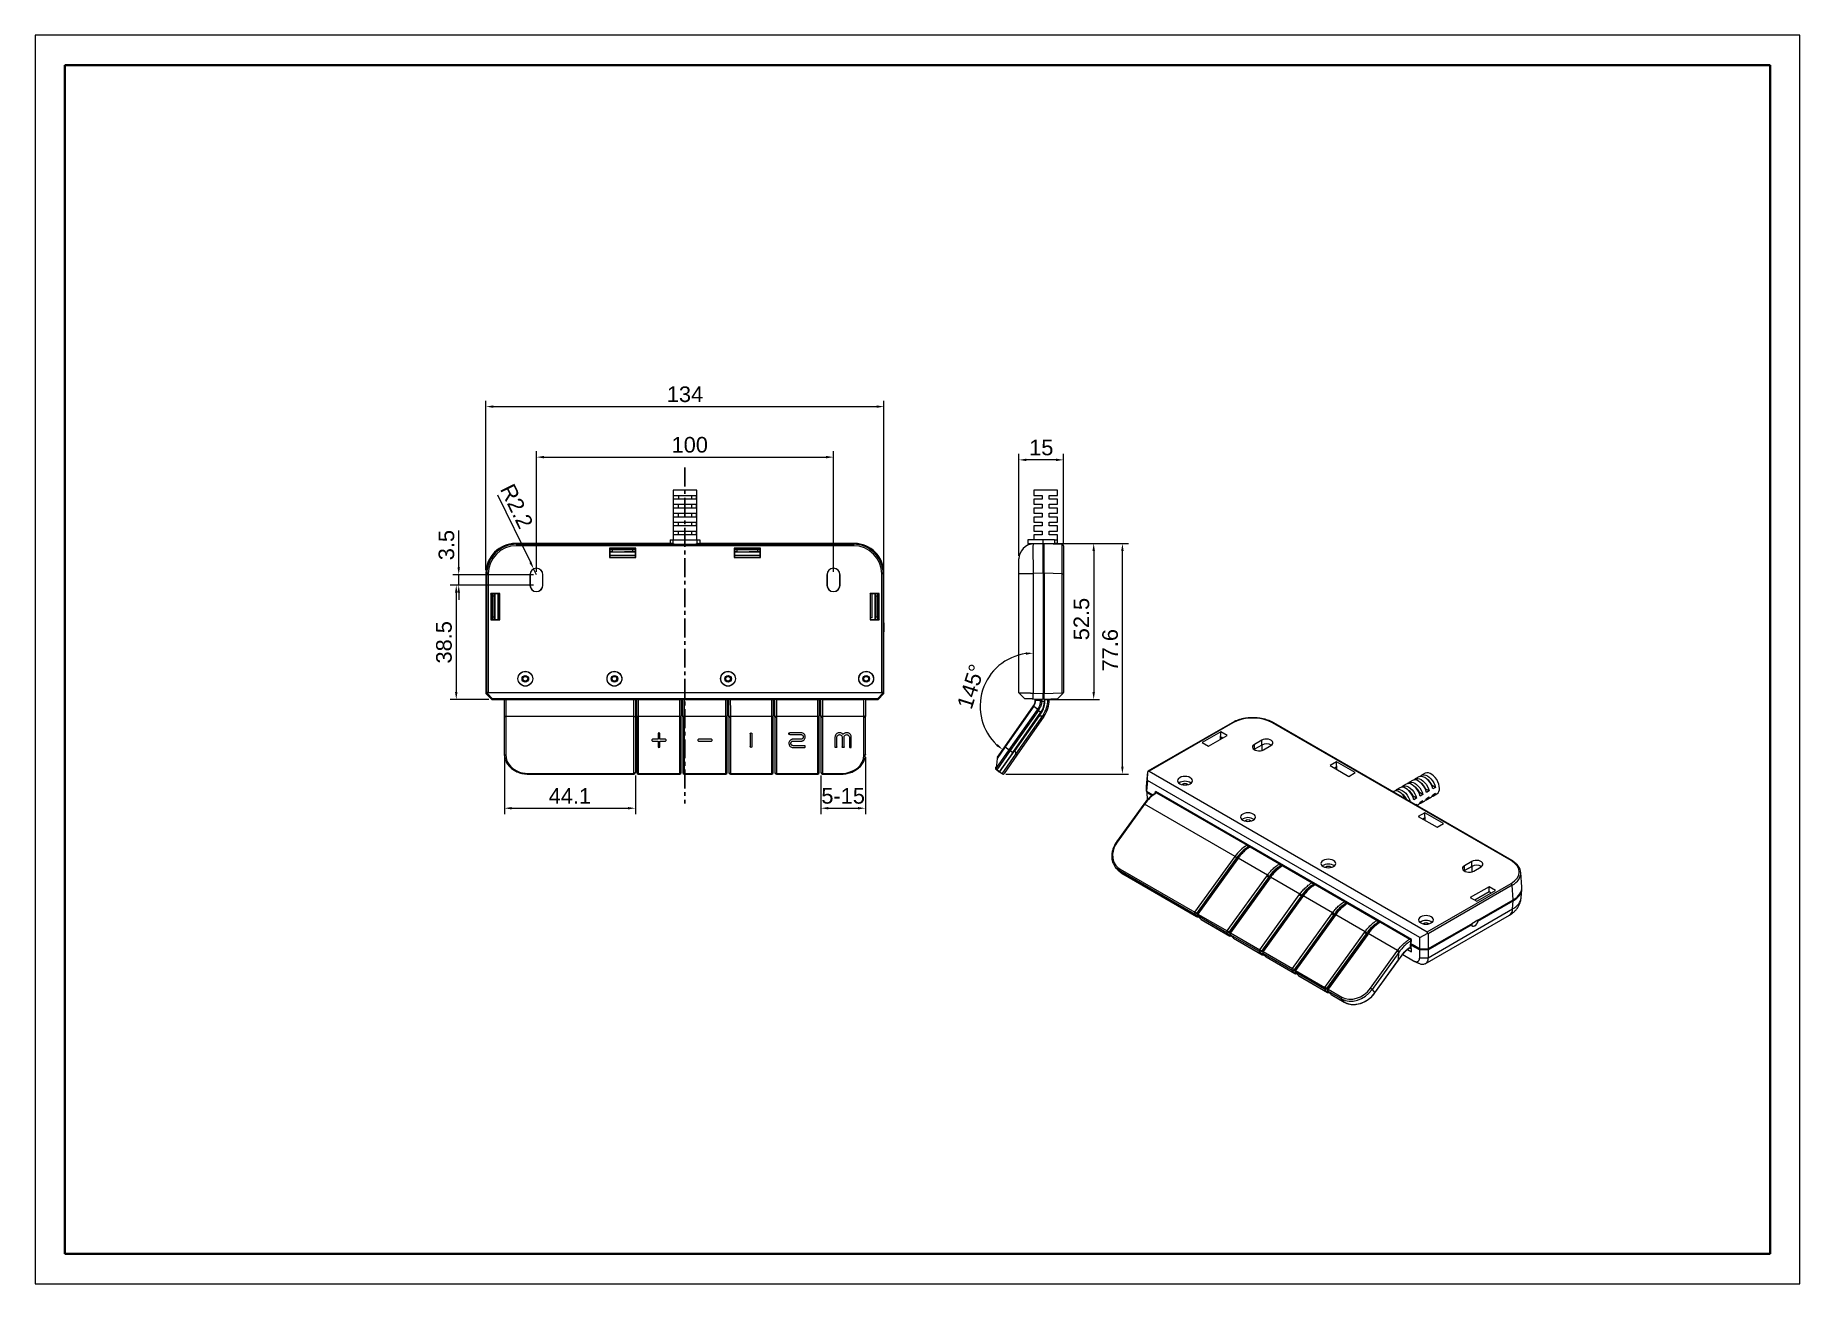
# Model space of a CAD drawing. Header units: millimetres. Extents: x -297 to 297, y -210 to 210.
import ezdxf

# ---------------------------------------------------------------- set-up
doc = ezdxf.new("R2010")
doc.units = ezdxf.units.MM
doc.linetypes.add('CENTER', pattern=[10.16, 6.35, -1.27, 1.27, -1.27])
doc.layers.get('0').update_dxf_attribs({"lineweight": 20})
for name, color, linetype, lineweight in [('AM_5', 3, 'Continuous', 25), ('粗实线层', 7, 'Continuous', 35), ('细实线层', 7, 'Continuous', 18)]:
    doc.layers.add(name, color=color, linetype=linetype, lineweight=lineweight)
doc.styles.add('标准', font='')
doc.styles.get('标准').set_extended_font_data('arial')

msp = doc.modelspace()

# ---------------------------------------------------------------- texts
at = {"layer": 'AM_5', "color": 7, "char_height": 5.25, "attachment_point": 5, "style": '标准'}
for s, insert, width in [('134', (-78.28, 89.21), 22.1604), ('100', (-76.67, 72.21), 22.1684), ('15', (41.67, 71.29), 14.1334), ('44.1', (-117.03, -45.91), 25.6578), ('5-15', (-25.03, -45.91), 28.1547)]:
    msp.add_mtext(s, dxfattribs=dict(at, insert=insert, width=width))
for s, insert, width, rotation in [('R2.2', (-134.92, 51.57), 29.0511, 295.9858), ('3.5', (-158.57, 38.49), 19.1833, 90), ('52.5', (55.2, 13.6), 27.3464, 90), ('38.5', (-159.4, 5.78), 27.3384, 90), ('77.6', (64.86, 3.12), 27.1784, 90), ('145%%D', (17.98, -9.1), 27.7626, 72.5)]:
    msp.add_mtext(s, dxfattribs=dict(at, insert=insert, width=width, rotation=rotation))

# ---------------------------------------------------------------- blocks, each defined once
blk = doc.blocks.new('$CAXA_FRAME_13B17AC1$')
at = {"layer": '粗实线层'}
for p, q in [((-287, 200), (-287, -200)), ((287, 200), (-287, 200)), ((287, -200), (287, 200)), ((-287, -200), (287, -200))]:
    blk.add_line(p, q, dxfattribs=at)
at = {"layer": '细实线层'}
for p, q in [((297, 210), (-297, 210)), ((-297, 210), (-297, -210)), ((297, -210), (297, 210)), ((-297, -210), (297, -210))]:
    blk.add_line(p, q, dxfattribs=at)

# ---------------------------------------------------------------- hatches: boundary and pattern name
at = {"layer": 'AM_5'}
for points in [[(-142.78, 85.5), (-142.78, 84.67), (-145.28, 85.08)], [(-13.78, 85.5), (-13.78, 84.67), (-11.28, 85.08)], [(-125.78, 68.5), (-125.78, 67.67), (-128.28, 68.08)], [(-30.78, 68.5), (-30.78, 67.67), (-28.28, 68.08)], [(36.67, 67.58), (36.67, 66.75), (34.17, 67.16)], [(46.67, 67.58), (46.67, 66.75), (49.17, 67.16)], [(58.9, 36.53), (59.74, 36.53), (59.32, 39.03)], [(68.57, 36.53), (69.4, 36.53), (68.98, 39.03)], [(-154.86, 31.03), (-154.03, 31.03), (-154.45, 28.53)], [(-129.95, 32.9), (-130.7, 32.54), (-129.23, 30.47)], [(-155.69, 22.53), (-154.86, 22.53), (-155.28, 25.03)], [(-154.86, 22.53), (-154.03, 22.53), (-154.45, 25.03)], [(36.43, 2.4), (36.49, 1.56), (38.95, 2.15)], [(-155.69, -10.97), (-154.86, -10.97), (-155.28, -13.47)], [(58.9, -10.97), (59.74, -10.97), (59.32, -13.47)], [(27.02, -28.45), (26.5, -29.1), (28.71, -30.35)], [(68.57, -36.04), (69.4, -36.04), (68.98, -38.54)], [(-136.58, -49.62), (-136.58, -50.45), (-139.08, -50.04)], [(-97.48, -49.62), (-97.48, -50.45), (-94.98, -50.04)], [(-30.01, -49.62), (-30.01, -50.45), (-32.51, -50.04)], [(-20.06, -49.62), (-20.06, -50.45), (-17.56, -50.04)]]:
    msp.add_hatch(color=7, dxfattribs=at).paths.add_polyline_path(points, flags=0)

# ---------------------------------------------------------------- linework, layer by layer
at = {"color": 7, "linetype": 'CENTER', "lineweight": 25}
msp.add_line((-78.28, 64.58), (-78.28, -48.47), dxfattribs=at)
at = {"color": 7, "linetype": 'Continuous', "lineweight": 20}
for p, q in [((-82.28, 56.93), (-82.28, 40.23)), ((-74.28, 56.93), (-82.28, 56.93)), ((-82.1, 55.23), (-74.47, 55.23)), ((-82.1, 53.93), (-82.1, 55.23)), ((-74.47, 53.93), (-82.1, 53.93)), ((-80.48, 55.23), (-80.48, 53.93)), ((-76.09, 55.23), (-76.09, 53.93)), ((-74.47, 55.23), (-74.47, 53.93)), ((-74.28, 40.23), (-74.28, 56.93)), ((39.17, 56.93), (39.17, 55.23)), ((47.17, 56.93), (39.17, 56.93)), ((39.17, 55.23), (41.97, 55.23)), ((39.17, 53.93), (39.17, 52.23)), ((41.97, 53.93), (39.17, 53.93)), ((41.97, 55.23), (41.97, 53.93)), ((44.37, 55.23), (47.17, 55.23)), ((44.37, 53.93), (44.37, 55.23)), ((47.17, 53.93), (44.37, 53.93)), ((47.17, 55.23), (47.17, 56.93)), ((47.17, 52.23), (47.17, 53.93)), ((-82.1, 52.23), (-74.47, 52.23)), ((-82.1, 50.93), (-82.1, 52.23)), ((-74.47, 50.93), (-82.1, 50.93)), ((-82.1, 49.23), (-74.47, 49.23)), ((-82.1, 47.93), (-82.1, 49.23)), ((-74.47, 47.93), (-82.1, 47.93)), ((-80.48, 50.93), (-80.48, 52.23)), ((-80.48, 47.93), (-80.48, 49.23)), ((-76.09, 52.23), (-76.09, 50.93)), ((-76.09, 49.23), (-76.09, 47.93)), ((-74.47, 52.23), (-74.47, 50.93)), ((-74.47, 49.23), (-74.47, 47.93)), ((39.17, 52.23), (41.97, 52.23)), ((39.17, 50.93), (39.17, 49.23)), ((41.97, 50.93), (39.17, 50.93)), ((39.17, 49.23), (41.97, 49.23)), ((39.17, 47.93), (39.17, 46.23)), ((41.97, 47.93), (39.17, 47.93)), ((41.97, 52.23), (41.97, 50.93)), ((41.97, 49.23), (41.97, 47.93)), ((44.37, 52.23), (47.17, 52.23)), ((44.37, 50.93), (44.37, 52.23)), ((47.17, 50.93), (44.37, 50.93)), ((44.37, 49.23), (47.17, 49.23)), ((44.37, 47.93), (44.37, 49.23)), ((47.17, 47.93), (44.37, 47.93)), ((47.17, 49.23), (47.17, 50.93)), ((47.17, 46.23), (47.17, 47.93)), ((-82.1, 46.23), (-74.47, 46.23)), ((-82.1, 44.93), (-82.1, 46.23)), ((-74.47, 44.93), (-82.1, 44.93)), ((-82.1, 43.23), (-74.47, 43.23)), ((-82.1, 41.93), (-82.1, 43.23)), ((-74.47, 41.93), (-82.1, 41.93)), ((-80.48, 44.93), (-80.48, 46.23)), ((-80.48, 41.93), (-80.48, 43.23)), ((-76.09, 46.23), (-76.09, 44.93)), ((-76.09, 43.23), (-76.09, 41.93)), ((-74.47, 46.23), (-74.47, 44.93)), ((-74.47, 43.23), (-74.47, 41.93)), ((39.17, 46.23), (41.97, 46.23)), ((39.17, 44.93), (39.17, 43.23)), ((41.97, 44.93), (39.17, 44.93)), ((39.17, 43.23), (41.97, 43.23)), ((39.17, 41.93), (39.17, 40.23)), ((41.97, 41.93), (39.17, 41.93)), ((41.97, 46.23), (41.97, 44.93)), ((41.97, 43.23), (41.97, 41.93)), ((44.37, 46.23), (47.17, 46.23)), ((44.37, 44.93), (44.37, 46.23)), ((47.17, 44.93), (44.37, 44.93)), ((44.37, 43.23), (47.17, 43.23)), ((44.37, 41.93), (44.37, 43.23)), ((47.17, 41.93), (44.37, 41.93)), ((47.17, 43.23), (47.17, 44.93)), ((47.17, 40.23), (47.17, 41.93)), ((-135.29, 39.03), (-135.03, 38.77)), ((-83.28, 39.03), (-135.29, 39.03)), ((-135.03, 38.77), (-135.03, 38.27)), ((-135.03, 38.77), (-21.54, 38.77)), ((-21.54, 38.27), (-135.03, 38.27)), ((-103.74, 37.43), (-103.74, 34.33)), ((-94.83, 37.43), (-103.74, 37.43)), ((-103.46, 37.34), (-103.74, 37.43)), ((-103.63, 37.19), (-103.46, 37.33)), ((-103.38, 37.33), (-103.63, 37.07)), ((-103.37, 37.32), (-103.63, 37.05)), ((-103.63, 37.19), (-103.63, 34.43)), ((-103.63, 36.23), (-102.88, 36.23)), ((-94.93, 36.07), (-103.63, 36.07)), ((-95.11, 37.34), (-103.46, 37.34)), ((-103.46, 37.34), (-103.46, 37.33)), ((-103.46, 37.33), (-102.63, 37.33)), ((-103.38, 37.33), (-103.37, 37.32)), ((-102.88, 37.33), (-102.88, 37.32)), ((-99.88, 37.32), (-102.88, 37.32)), ((-102.88, 36.24), (-99.88, 36.24)), ((-102.88, 36.24), (-102.88, 36.23)), ((-102.88, 36.23), (-99.88, 36.23)), ((-102.77, 37.31), (-102.77, 36.91)), ((-102.77, 37.31), (-95.8, 37.31)), ((-102.77, 36.91), (-102.77, 36.25)), ((-95.8, 36.91), (-102.77, 36.91)), ((-102.77, 36.25), (-95.8, 36.25)), ((-102.63, 37.32), (-102.63, 37.33)), ((-100.13, 37.33), (-100.13, 37.32)), ((-100.13, 37.33), (-98.43, 37.33)), ((-99.88, 37.32), (-99.88, 37.33)), ((-99.88, 36.23), (-99.88, 36.24)), ((-99.88, 36.23), (-98.68, 36.23)), ((-98.68, 37.33), (-98.68, 37.32)), ((-95.68, 37.32), (-98.68, 37.32)), ((-98.68, 36.24), (-95.68, 36.24)), ((-98.68, 36.24), (-98.68, 36.23)), ((-95.68, 36.23), (-98.68, 36.23)), ((-98.43, 37.32), (-98.43, 37.33)), ((-95.93, 37.33), (-95.93, 37.32)), ((-95.93, 37.33), (-95.11, 37.33)), ((-95.8, 37.31), (-95.8, 36.91)), ((-95.8, 36.25), (-95.8, 36.91)), ((-95.68, 37.32), (-95.68, 37.33)), ((-95.68, 36.23), (-95.68, 36.24)), ((-95.68, 36.23), (-94.93, 36.23)), ((-95.2, 37.32), (-95.19, 37.33)), ((-95.2, 37.32), (-94.93, 37.05)), ((-95.19, 37.33), (-94.93, 37.07)), ((-95.11, 37.34), (-94.83, 37.43)), ((-95.11, 37.33), (-95.11, 37.34)), ((-95.11, 37.33), (-94.93, 37.19)), ((-94.93, 34.43), (-94.93, 37.19)), ((-94.83, 34.33), (-94.83, 37.43)), ((-83.28, 40.23), (-83.28, 39.03)), ((-83.28, 40.23), (-82.28, 40.23)), ((-82.28, 39.03), (-83.28, 39.03)), ((-82.25, 39.01), (-82.72, 39.03)), ((-82.18, 39.02), (-82.39, 39.02)), ((-82.28, 39.03), (-82.28, 40.23)), ((-82.28, 40.23), (-78.28, 40.23)), ((-82.28, 39.03), (-82.18, 39.03)), ((-82.25, 39.01), (-82.18, 38.84)), ((-82.18, 39.03), (-82.18, 38.84)), ((-82.18, 38.84), (-74.38, 38.84)), ((-78.28, 40.23), (-74.28, 40.23)), ((-74.38, 39.03), (-74.28, 39.03)), ((-74.38, 38.84), (-74.38, 39.03)), ((-74.18, 39.02), (-74.38, 39.02)), ((-74.38, 38.84), (-74.31, 39.01)), ((-73.84, 39.03), (-74.31, 39.01)), ((-74.28, 40.23), (-74.28, 39.03)), ((-74.28, 40.23), (-73.28, 40.23)), ((-74.28, 39.03), (-73.28, 39.03)), ((-73.28, 40.23), (-73.28, 39.03)), ((-21.27, 39.03), (-73.28, 39.03)), ((-52.83, 37.43), (-61.74, 37.43)), ((-61.74, 37.43), (-61.74, 34.33)), ((-61.46, 37.34), (-61.74, 37.43)), ((-61.63, 37.19), (-61.46, 37.33)), ((-61.38, 37.33), (-61.63, 37.07)), ((-61.37, 37.32), (-61.63, 37.05)), ((-61.63, 37.19), (-61.63, 34.43)), ((-61.63, 36.23), (-60.88, 36.23)), ((-52.93, 36.07), (-61.63, 36.07)), ((-53.11, 37.34), (-61.46, 37.34)), ((-61.46, 37.34), (-61.46, 37.33)), ((-61.46, 37.33), (-60.63, 37.33)), ((-61.38, 37.33), (-61.37, 37.32)), ((-60.88, 37.33), (-60.88, 37.32)), ((-57.88, 37.32), (-60.88, 37.32)), ((-60.88, 36.24), (-57.88, 36.24)), ((-60.88, 36.24), (-60.88, 36.23)), ((-60.88, 36.23), (-57.88, 36.23)), ((-60.77, 37.31), (-60.77, 36.91)), ((-60.77, 37.31), (-53.8, 37.31)), ((-60.77, 36.91), (-60.77, 36.25)), ((-53.8, 36.91), (-60.77, 36.91)), ((-60.77, 36.25), (-53.8, 36.25)), ((-60.63, 37.32), (-60.63, 37.33)), ((-58.13, 37.33), (-58.13, 37.32)), ((-58.13, 37.33), (-56.43, 37.33)), ((-57.88, 37.32), (-57.88, 37.33)), ((-57.88, 36.23), (-57.88, 36.24)), ((-57.88, 36.23), (-56.68, 36.23)), ((-56.68, 37.33), (-56.68, 37.32)), ((-53.68, 37.32), (-56.68, 37.32)), ((-56.68, 36.24), (-53.68, 36.24)), ((-56.68, 36.24), (-56.68, 36.23)), ((-53.68, 36.23), (-56.68, 36.23)), ((-56.43, 37.32), (-56.43, 37.33)), ((-53.93, 37.33), (-53.93, 37.32)), ((-53.93, 37.33), (-53.11, 37.33)), ((-53.8, 37.31), (-53.8, 36.91)), ((-53.8, 36.25), (-53.8, 36.91)), ((-53.68, 37.32), (-53.68, 37.33)), ((-53.68, 36.23), (-53.68, 36.24)), ((-53.68, 36.23), (-52.93, 36.23)), ((-53.2, 37.32), (-53.19, 37.33)), ((-53.2, 37.32), (-52.93, 37.05)), ((-53.19, 37.33), (-52.93, 37.07)), ((-53.11, 37.34), (-52.83, 37.43)), ((-53.11, 37.33), (-53.11, 37.34)), ((-53.11, 37.33), (-52.93, 37.19)), ((-52.93, 34.43), (-52.93, 37.19)), ((-52.83, 34.33), (-52.83, 37.43)), ((-21.54, 38.77), (-21.27, 39.03)), ((-21.54, 38.77), (-21.54, 38.27)), ((37.17, 40.23), (37.17, 39.03)), ((42.17, 40.23), (37.17, 40.23)), ((37.17, 39.03), (42.17, 39.03)), ((38.27, 39.03), (38.27, 38.79)), ((38.95, 38.87), (42.27, 39.02)), ((42.17, 40.23), (42.17, 39.03)), ((46.17, 40.23), (42.17, 40.23)), ((42.17, 39.03), (46.17, 39.03)), ((42.17, 39.03), (42.17, 39.01)), ((42.27, 29.03), (42.27, 39.02)), ((42.27, 38.63), (42.67, 38.63)), ((42.67, 29.04), (42.67, 39.03)), ((42.67, 39.03), (48.69, 38.77)), ((46.17, 40.23), (46.17, 39.03)), ((46.17, 40.23), (47.17, 40.23)), ((47.17, 39.03), (46.17, 39.03)), ((47.17, 39.03), (47.17, 40.23)), ((47.17, 39.03), (47.17, 38.84)), ((49.17, 38.27), (49.17, 28.78)), ((-103.63, 34.43), (-103.74, 34.33)), ((-103.74, 34.33), (-94.83, 34.33)), ((-94.93, 35.04), (-103.63, 35.04)), ((-103.63, 34.43), (-94.93, 34.43)), ((-94.93, 34.43), (-94.83, 34.33)), ((-61.63, 34.43), (-61.74, 34.33)), ((-61.74, 34.33), (-52.83, 34.33)), ((-52.93, 35.04), (-61.63, 35.04)), ((-61.63, 34.43), (-52.93, 34.43)), ((-52.93, 34.43), (-52.83, 34.33)), ((34.17, 34.02), (34.17, 34.02)), ((34.17, 28.88), (34.17, 33.88)), ((-145.02, 28.78), (-145.28, 29.04)), ((-145.28, 29.04), (-145.28, -11.46)), ((-145.02, -11.2), (-145.02, 28.78)), ((-145.02, 28.78), (-144.52, 28.78)), ((-144.52, 28.78), (-144.52, -11.09)), ((-130.48, 28.53), (-130.48, 25.03)), ((-130.45, 28.53), (-130.48, 28.53)), ((-130.45, 25.03), (-130.48, 25.03)), ((-130.45, 28.53), (-130.45, 25.03)), ((-130.44, 28.53), (-130.44, 25.03)), ((-126.12, 28.53), (-126.08, 28.53)), ((-126.12, 25.03), (-126.12, 28.53)), ((-126.12, 25.03), (-126.12, 28.53)), ((-126.12, 25.03), (-126.08, 25.03)), ((-126.08, 25.03), (-126.08, 28.53)), ((-30.48, 28.53), (-30.48, 25.03)), ((-30.45, 28.53), (-30.48, 28.53)), ((-30.45, 25.03), (-30.48, 25.03)), ((-30.45, 28.53), (-30.45, 25.03)), ((-30.44, 25.03), (-30.44, 28.53)), ((-26.12, 28.53), (-26.08, 28.53)), ((-26.12, 25.03), (-26.12, 28.53)), ((-26.12, 28.53), (-26.12, 25.03)), ((-26.12, 25.03), (-26.08, 25.03)), ((-26.08, 25.03), (-26.08, 28.53)), ((-12.05, -11.09), (-12.05, 28.78)), ((-11.55, 28.78), (-12.05, 28.78)), ((-11.28, 29.04), (-11.55, 28.78)), ((-11.55, 28.78), (-11.55, -11.2)), ((-11.28, 12.28), (-11.28, 29.04)), ((34.17, 28.88), (38.95, 28.88)), ((34.17, -11.17), (34.17, 28.88)), ((42.27, 29.03), (38.95, 28.88)), ((38.95, 28.88), (38.95, -11.3)), ((42.27, 29.04), (42.67, 29.04)), ((42.27, 29.03), (42.27, -11.44)), ((48.69, 28.78), (42.67, 29.04)), ((42.67, 29.04), (42.67, -11.46)), ((48.69, -11.2), (48.69, 28.78)), ((48.69, 28.78), (49.17, 28.78)), ((49.17, 28.78), (49.17, -11.09)), ((-143.68, 22.24), (-143.68, 13.33)), ((-140.58, 22.24), (-143.68, 22.24)), ((-143.59, 21.96), (-143.68, 22.24)), ((-143.59, 21.96), (-143.59, 13.61)), ((-143.58, 21.96), (-143.59, 21.96)), ((-143.58, 21.96), (-143.43, 22.13)), ((-143.58, 21.87), (-143.32, 22.13)), ((-143.57, 21.87), (-143.58, 21.88)), ((-143.58, 21.13), (-143.58, 21.86)), ((-143.57, 21.38), (-143.58, 21.38)), ((-143.58, 21.13), (-143.57, 21.13)), ((-143.57, 18.63), (-143.58, 18.63)), ((-143.58, 16.93), (-143.58, 18.63)), ((-143.58, 18.38), (-143.57, 18.38)), ((-143.57, 21.87), (-143.3, 22.13)), ((-143.57, 21.38), (-143.57, 18.38)), ((-143.56, 21.27), (-143.16, 21.27)), ((-143.56, 14.3), (-143.56, 21.27)), ((-140.68, 22.13), (-143.43, 22.13)), ((-143.16, 21.27), (-143.16, 14.3)), ((-142.5, 21.27), (-143.16, 21.27)), ((-142.5, 14.3), (-142.5, 21.27)), ((-142.48, 21.38), (-142.49, 21.38)), ((-142.49, 18.38), (-142.49, 21.38)), ((-142.49, 18.38), (-142.48, 18.38)), ((-142.48, 21.38), (-142.48, 22.13)), ((-142.48, 18.38), (-142.48, 21.38)), ((-142.48, 17.18), (-142.48, 18.38)), ((-142.32, 22.13), (-142.32, 13.43)), ((-141.28, 22.13), (-141.28, 13.43)), ((-140.68, 22.13), (-140.58, 22.24)), ((-140.68, 13.43), (-140.68, 22.13)), ((-140.58, 13.33), (-140.58, 22.24)), ((-12.88, 22.24), (-15.99, 22.24)), ((-15.99, 22.24), (-15.99, 13.33)), ((-15.88, 22.13), (-15.99, 22.24)), ((-13.13, 22.13), (-15.88, 22.13)), ((-15.88, 22.13), (-15.88, 13.43)), ((-15.28, 14.04), (-15.28, 22.13)), ((-14.24, 13.43), (-14.24, 22.13)), ((-14.09, 22.13), (-14.09, 21.38)), ((-14.08, 21.38), (-14.09, 21.38)), ((-14.09, 18.38), (-14.09, 21.38)), ((-14.09, 18.38), (-14.09, 17.18)), ((-14.09, 18.38), (-14.08, 18.38)), ((-14.08, 21.38), (-14.08, 18.38)), ((-14.06, 21.27), (-14.06, 14.3)), ((-13.41, 21.27), (-14.06, 21.27)), ((-13.41, 14.3), (-13.41, 21.27)), ((-13, 21.27), (-13.41, 21.27)), ((-13, 21.87), (-13.27, 22.13)), ((-12.99, 21.88), (-13.25, 22.13)), ((-13.13, 22.13), (-12.99, 21.96)), ((-12.99, 21.88), (-13, 21.87)), ((-13, 21.27), (-13, 14.3)), ((-12.98, 21.96), (-12.99, 21.96)), ((-12.99, 21.86), (-12.99, 21.13)), ((-12.99, 21.38), (-12.99, 21.38)), ((-12.99, 18.38), (-12.99, 21.38)), ((-12.99, 21.13), (-12.99, 21.13)), ((-12.99, 18.63), (-12.99, 18.63)), ((-12.99, 18.63), (-12.99, 16.93)), ((-12.99, 18.38), (-12.99, 18.38)), ((-12.98, 21.96), (-12.88, 22.24)), ((-12.98, 13.61), (-12.98, 21.96)), ((-12.88, 13.33), (-12.88, 22.24)), ((-143.59, 13.61), (-143.68, 13.33)), ((-143.68, 13.33), (-140.58, 13.33)), ((-143.59, 13.61), (-143.58, 13.61)), ((-143.57, 17.18), (-143.58, 17.18)), ((-143.58, 16.93), (-143.57, 16.93)), ((-143.57, 14.43), (-143.58, 14.43)), ((-143.58, 13.7), (-143.58, 14.43)), ((-143.58, 14.18), (-143.57, 14.18)), ((-143.58, 13.69), (-143.57, 13.7)), ((-143.58, 13.69), (-143.32, 13.43)), ((-143.43, 13.43), (-143.58, 13.61)), ((-143.57, 17.18), (-143.57, 14.18)), ((-143.57, 13.7), (-143.3, 13.43)), ((-143.56, 14.3), (-143.16, 14.3)), ((-143.43, 13.43), (-140.68, 13.43)), ((-143.16, 14.3), (-142.5, 14.3)), ((-142.48, 17.18), (-142.49, 17.18)), ((-142.49, 14.18), (-142.49, 17.18)), ((-142.49, 14.18), (-142.48, 14.18)), ((-142.48, 17.18), (-142.48, 14.18)), ((-142.48, 13.43), (-142.48, 14.18)), ((-140.68, 13.43), (-140.58, 13.33)), ((-15.88, 13.43), (-15.99, 13.33)), ((-15.99, 13.33), (-12.88, 13.33)), ((-15.28, 14.04), (-15.88, 14.04)), ((-15.88, 13.43), (-13.13, 13.43)), ((-14.08, 17.18), (-14.09, 17.18)), ((-14.09, 17.18), (-14.09, 14.18)), ((-14.09, 14.18), (-14.09, 13.43)), ((-14.09, 14.18), (-14.08, 14.18)), ((-14.08, 17.18), (-14.08, 14.18)), ((-14.06, 14.3), (-13.41, 14.3)), ((-13, 14.3), (-13.41, 14.3)), ((-13, 13.7), (-13.27, 13.43)), ((-12.99, 13.69), (-13.25, 13.43)), ((-12.99, 13.61), (-13.13, 13.43)), ((-13, 13.7), (-12.99, 13.69)), ((-12.99, 17.18), (-12.99, 17.18)), ((-12.99, 14.18), (-12.99, 17.18)), ((-12.99, 16.93), (-12.99, 16.93)), ((-12.99, 14.43), (-12.99, 14.43)), ((-12.99, 14.43), (-12.99, 13.7)), ((-12.99, 14.18), (-12.99, 14.18)), ((-12.99, 13.61), (-12.98, 13.61)), ((-12.98, 13.61), (-12.88, 13.33)), ((-11.28, 12.28), (-11.28, 9.28)), ((-11.28, -11.46), (-11.28, 9.28)), ((-145.28, -11.46), (-145.02, -11.2)), ((-143.28, -13.47), (-145.28, -11.46)), ((-143.08, -13.27), (-144.91, -11.29)), ((-144.52, -11.09), (-12.05, -11.09)), ((-13.48, -13.27), (-11.66, -11.29)), ((-11.28, -11.46), (-13.28, -13.47)), ((-11.55, -11.2), (-11.28, -11.46)), ((36.09, -13.18), (34.17, -11.17)), ((38.95, -13.3), (38.95, -11.3)), ((38.95, -11.3), (42.27, -11.44)), ((42.27, -11.3), (42.67, -11.3)), ((42.27, -13.45), (42.27, -11.44)), ((42.67, -11.46), (48.69, -11.2)), ((42.67, -13.47), (42.67, -11.46)), ((47.17, -13.27), (48.99, -11.29)), ((49.17, -11.09), (48.99, -11.29)), ((-143.08, -13.27), (-143.28, -13.47)), ((-143.28, -13.47), (-139.28, -13.47)), ((-13.48, -13.27), (-143.08, -13.27)), ((-139.28, -13.47), (-139.2, -13.38)), ((-17.34, -13.38), (-139.2, -13.38)), ((-139.08, -13.46), (-139.08, -13.38)), ((-139.08, -18.91), (-139.08, -13.46)), ((-139.08, -13.46), (-138.58, -13.46)), ((-138.58, -13.38), (-138.58, -13.46)), ((-138.58, -13.46), (-138.58, -19.2)), ((-138.58, -13.46), (-95.48, -13.46)), ((-95.48, -13.46), (-95.48, -13.38)), ((-95.48, -19.2), (-95.48, -13.46)), ((-95.48, -13.46), (-94.98, -13.46)), ((-94.98, -13.38), (-94.98, -13.46)), ((-94.98, -13.46), (-94.98, -18.91)), ((-94.52, -13.38), (-94.52, -13.46)), ((-94.02, -13.46), (-94.52, -13.46)), ((-94.02, -13.38), (-94.02, -13.46)), ((-94.02, -13.46), (-80.05, -13.46)), ((-80.05, -13.46), (-80.05, -13.38)), ((-80.05, -13.46), (-79.55, -13.46)), ((-79.55, -13.46), (-79.55, -13.38)), ((-79.02, -13.38), (-79.02, -13.46)), ((-78.52, -13.46), (-79.02, -13.46)), ((-78.52, -13.38), (-78.52, -13.46)), ((-78.52, -13.46), (-64.55, -13.46)), ((-64.55, -13.46), (-64.55, -13.38)), ((-64.55, -13.46), (-64.05, -13.46)), ((-64.05, -13.46), (-64.05, -13.38)), ((-63.52, -13.38), (-63.52, -13.46)), ((-63.02, -13.46), (-63.52, -13.46)), ((-63.02, -13.38), (-63.02, -13.46)), ((-63.02, -13.46), (-49.05, -13.46)), ((-49.05, -13.46), (-49.05, -13.38)), ((-49.05, -13.46), (-48.55, -13.46)), ((-48.55, -13.46), (-48.55, -13.38)), ((-48.02, -13.38), (-48.02, -13.46)), ((-47.52, -13.46), (-48.02, -13.46)), ((-47.52, -13.38), (-47.52, -13.46)), ((-47.52, -13.46), (-33.55, -13.46)), ((-33.55, -13.46), (-33.55, -13.38)), ((-33.55, -13.46), (-33.05, -13.46)), ((-33.05, -13.46), (-33.05, -13.38)), ((-32.52, -13.38), (-32.52, -13.46)), ((-32.02, -13.46), (-32.52, -13.46)), ((-32.02, -13.38), (-32.02, -13.46)), ((-32.02, -13.46), (-18.05, -13.46)), ((-18.05, -13.46), (-18.05, -13.38)), ((-17.55, -13.46), (-18.05, -13.46)), ((-17.55, -13.46), (-17.55, -13.38)), ((-17.34, -13.47), (-17.34, -13.38)), ((-17.34, -13.47), (-13.28, -13.47)), ((-13.28, -13.47), (-13.48, -13.27)), ((29.41, -29.35), (39.01, -15.64)), ((39.12, -15.71), (29.52, -29.42)), ((30.91, -30.4), (40.35, -16.92)), ((40.69, -17.16), (31.25, -30.64)), ((32.11, -31.24), (41.55, -17.76)), ((42.27, -13.45), (38.95, -13.3)), ((39.12, -15.71), (39.01, -15.64)), ((39.12, -15.71), (40.51, -16.69)), ((39.62, -13.69), (39.62, -13.33)), ((39.76, -13.69), (39.62, -13.69)), ((39.76, -13.34), (39.76, -13.69)), ((39.76, -13.69), (41.46, -13.69)), ((40.35, -16.92), (40.51, -16.69)), ((40.35, -16.92), (40.69, -17.16)), ((40.85, -16.93), (40.69, -17.16)), ((40.69, -17.16), (41.55, -17.76)), ((41.45, -14.01), (41.46, -13.69)), ((41.46, -13.69), (41.46, -13.41)), ((41.46, -13.69), (41.88, -13.69)), ((41.98, -17.15), (41.55, -17.76)), ((41.87, -14.04), (42.72, -14.04)), ((41.88, -13.43), (41.88, -13.69)), ((41.98, -17.15), (41.94, -17.13)), ((42.27, -13.07), (42.67, -13.07)), ((47.17, -13.27), (42.67, -13.47)), ((42.72, -13.46), (42.72, -14.31)), ((42.74, -13.46), (43.87, -13.46)), ((43.87, -13.46), (43.87, -13.41)), ((43.87, -13.46), (44.37, -13.46)), ((44.37, -13.39), (44.37, -13.46)), ((-139.08, -18.91), (-139.07, -18.97)), ((-139.08, -31.89), (-139.08, -18.91)), ((-139.07, -18.97), (-139.04, -19.02)), ((-139.04, -19.02), (-139, -19.07)), ((-139, -19.07), (-138.94, -19.12)), ((-138.94, -19.12), (-138.86, -19.15)), ((-138.86, -19.15), (-138.77, -19.18)), ((-138.77, -19.18), (-138.68, -19.19)), ((-138.68, -19.19), (-138.58, -19.2)), ((-95.48, -19.2), (-138.58, -19.2)), ((-138.58, -19.2), (-138.58, -32.18)), ((-95.48, -19.2), (-95.39, -19.19)), ((-95.48, -38.32), (-95.48, -19.2)), ((-95.39, -19.19), (-95.29, -19.18)), ((-95.29, -19.18), (-95.21, -19.15)), ((-95.21, -19.15), (-95.13, -19.12)), ((-95.13, -19.12), (-95.07, -19.07)), ((-95.07, -19.07), (-95.02, -19.02)), ((-95.02, -19.02), (-94.99, -18.97)), ((-94.99, -18.97), (-94.98, -18.91)), ((-94.98, -18.91), (-94.98, -38.04)), ((-94.51, -18.91), (-94.51, -18.9)), ((-94.51, -18.96), (-94.51, -18.91)), ((-94.48, -19.01), (-94.51, -18.96)), ((-94.51, -19.21), (-94.51, -38.04)), ((-94.5, -19.26), (-94.51, -19.21)), ((-94.48, -19.31), (-94.5, -19.26)), ((-94.43, -19.07), (-94.48, -19.01)), ((-94.43, -19.37), (-94.48, -19.31)), ((-94.37, -19.11), (-94.43, -19.07)), ((-94.37, -19.41), (-94.43, -19.37)), ((-94.3, -19.15), (-94.37, -19.11)), ((-94.3, -19.45), (-94.37, -19.41)), ((-94.21, -19.18), (-94.3, -19.15)), ((-94.21, -19.48), (-94.3, -19.45)), ((-94.11, -19.19), (-94.21, -19.18)), ((-94.11, -19.49), (-94.21, -19.48)), ((-94.01, -19.2), (-94.11, -19.19)), ((-94.01, -19.5), (-94.11, -19.49)), ((-80.05, -19.2), (-94.01, -19.2)), ((-94.01, -19.2), (-94.01, -19.5)), ((-94.01, -19.5), (-94.01, -38.32)), ((-80.05, -19.2), (-79.95, -19.19)), ((-80.05, -19.5), (-80.05, -19.2)), ((-80.05, -19.5), (-79.95, -19.49)), ((-80.05, -38.32), (-80.05, -19.5)), ((-79.95, -19.19), (-79.86, -19.18)), ((-79.95, -19.49), (-79.86, -19.48)), ((-79.86, -19.18), (-79.77, -19.15)), ((-79.86, -19.48), (-79.77, -19.45)), ((-79.77, -19.15), (-79.69, -19.11)), ((-79.77, -19.45), (-79.69, -19.41)), ((-79.69, -19.11), (-79.63, -19.07)), ((-79.69, -19.41), (-79.63, -19.37)), ((-79.63, -19.07), (-79.59, -19.01)), ((-79.63, -19.37), (-79.59, -19.31)), ((-79.59, -19.01), (-79.56, -18.96)), ((-79.59, -19.31), (-79.56, -19.26)), ((-79.56, -18.96), (-79.55, -18.91)), ((-79.56, -19.26), (-79.55, -19.21)), ((-79.55, -18.91), (-79.55, -18.9)), ((-79.55, -19.21), (-79.55, -18.91)), ((-79.55, -38.04), (-79.55, -19.21)), ((-79.01, -18.91), (-79.01, -18.9)), ((-79.01, -18.96), (-79.01, -18.91)), ((-78.98, -19.01), (-79.01, -18.96)), ((-79.01, -19.21), (-79.01, -38.04)), ((-79, -19.26), (-79.01, -19.21)), ((-78.98, -19.31), (-79, -19.26)), ((-78.93, -19.07), (-78.98, -19.01)), ((-78.93, -19.37), (-78.98, -19.31)), ((-78.87, -19.11), (-78.93, -19.07)), ((-78.87, -19.41), (-78.93, -19.37)), ((-78.8, -19.15), (-78.87, -19.11)), ((-78.8, -19.45), (-78.87, -19.41)), ((-78.71, -19.18), (-78.8, -19.15)), ((-78.71, -19.48), (-78.8, -19.45)), ((-78.61, -19.19), (-78.71, -19.18)), ((-78.61, -19.49), (-78.71, -19.48)), ((-78.51, -19.2), (-78.61, -19.19)), ((-78.51, -19.5), (-78.61, -19.49)), ((-64.55, -19.2), (-78.51, -19.2)), ((-78.51, -19.2), (-78.51, -19.5)), ((-78.51, -19.5), (-78.51, -38.32)), ((-64.55, -19.2), (-64.45, -19.19)), ((-64.55, -19.5), (-64.55, -19.2)), ((-64.55, -19.5), (-64.45, -19.49)), ((-64.55, -38.32), (-64.55, -19.5)), ((-64.45, -19.19), (-64.36, -19.18)), ((-64.45, -19.49), (-64.36, -19.48)), ((-64.36, -19.18), (-64.27, -19.15)), ((-64.36, -19.48), (-64.27, -19.45)), ((-64.27, -19.15), (-64.19, -19.11)), ((-64.27, -19.45), (-64.19, -19.41)), ((-64.19, -19.11), (-64.13, -19.07)), ((-64.19, -19.41), (-64.13, -19.37)), ((-64.13, -19.07), (-64.09, -19.01)), ((-64.13, -19.37), (-64.09, -19.31)), ((-64.09, -19.01), (-64.06, -18.96)), ((-64.09, -19.31), (-64.06, -19.26)), ((-64.06, -18.96), (-64.05, -18.91)), ((-64.06, -19.26), (-64.05, -19.21)), ((-64.05, -18.91), (-64.05, -18.9)), ((-64.05, -19.21), (-64.05, -18.91)), ((-64.05, -38.04), (-64.05, -19.21)), ((-63.51, -18.91), (-63.51, -18.9)), ((-63.51, -18.96), (-63.51, -18.91)), ((-63.48, -19.01), (-63.51, -18.96)), ((-63.51, -19.21), (-63.51, -38.04)), ((-63.5, -19.26), (-63.51, -19.21)), ((-63.48, -19.31), (-63.5, -19.26)), ((-63.43, -19.07), (-63.48, -19.01)), ((-63.43, -19.37), (-63.48, -19.31)), ((-63.37, -19.11), (-63.43, -19.07)), ((-63.37, -19.41), (-63.43, -19.37)), ((-63.3, -19.15), (-63.37, -19.11)), ((-63.3, -19.45), (-63.37, -19.41)), ((-63.21, -19.18), (-63.3, -19.15)), ((-63.21, -19.48), (-63.3, -19.45)), ((-63.11, -19.19), (-63.21, -19.18)), ((-63.11, -19.49), (-63.21, -19.48)), ((-63.01, -19.2), (-63.11, -19.19)), ((-63.01, -19.5), (-63.11, -19.49)), ((-49.05, -19.2), (-63.01, -19.2)), ((-63.01, -19.2), (-63.01, -19.5)), ((-63.01, -19.5), (-63.01, -38.32)), ((-49.05, -19.2), (-48.95, -19.19)), ((-49.05, -19.5), (-49.05, -19.2)), ((-49.05, -19.5), (-48.95, -19.49)), ((-49.05, -38.32), (-49.05, -19.5)), ((-48.95, -19.19), (-48.86, -19.18)), ((-48.95, -19.49), (-48.86, -19.48)), ((-48.86, -19.18), (-48.77, -19.15)), ((-48.86, -19.48), (-48.77, -19.45)), ((-48.77, -19.15), (-48.69, -19.11)), ((-48.77, -19.45), (-48.69, -19.41)), ((-48.69, -19.11), (-48.63, -19.07)), ((-48.69, -19.41), (-48.63, -19.37)), ((-48.63, -19.07), (-48.59, -19.01)), ((-48.63, -19.37), (-48.59, -19.31)), ((-48.59, -19.01), (-48.56, -18.96)), ((-48.59, -19.31), (-48.56, -19.26)), ((-48.56, -18.96), (-48.55, -18.91)), ((-48.56, -19.26), (-48.55, -19.21)), ((-48.55, -18.91), (-48.55, -18.9)), ((-48.55, -19.21), (-48.55, -18.91)), ((-48.55, -38.04), (-48.55, -19.21)), ((-48.01, -18.91), (-48.01, -18.9)), ((-48.01, -18.96), (-48.01, -18.91)), ((-47.98, -19.01), (-48.01, -18.96)), ((-48.01, -19.21), (-48.01, -38.04)), ((-48, -19.26), (-48.01, -19.21)), ((-47.98, -19.31), (-48, -19.26)), ((-47.93, -19.07), (-47.98, -19.01)), ((-47.93, -19.37), (-47.98, -19.31)), ((-47.87, -19.11), (-47.93, -19.07)), ((-47.87, -19.41), (-47.93, -19.37)), ((-47.8, -19.15), (-47.87, -19.11)), ((-47.8, -19.45), (-47.87, -19.41)), ((-47.71, -19.18), (-47.8, -19.15)), ((-47.71, -19.48), (-47.8, -19.45)), ((-47.61, -19.19), (-47.71, -19.18)), ((-47.61, -19.49), (-47.71, -19.48)), ((-47.51, -19.2), (-47.61, -19.19)), ((-47.51, -19.5), (-47.61, -19.49)), ((-33.55, -19.2), (-47.51, -19.2)), ((-47.51, -19.2), (-47.51, -19.5)), ((-47.51, -19.5), (-47.51, -38.32)), ((-33.55, -19.2), (-33.45, -19.19)), ((-33.55, -19.5), (-33.55, -19.2)), ((-33.55, -19.5), (-33.45, -19.49)), ((-33.55, -38.32), (-33.55, -19.5)), ((-33.45, -19.19), (-33.36, -19.18)), ((-33.45, -19.49), (-33.36, -19.48)), ((-33.36, -19.18), (-33.27, -19.15)), ((-33.36, -19.48), (-33.27, -19.45)), ((-33.27, -19.15), (-33.19, -19.11)), ((-33.27, -19.45), (-33.19, -19.41)), ((-33.19, -19.11), (-33.13, -19.07)), ((-33.19, -19.41), (-33.13, -19.37)), ((-33.13, -19.07), (-33.09, -19.01)), ((-33.13, -19.37), (-33.09, -19.31)), ((-33.09, -19.01), (-33.06, -18.96)), ((-33.09, -19.31), (-33.06, -19.26)), ((-33.06, -18.96), (-33.05, -18.91)), ((-33.06, -19.26), (-33.05, -19.21)), ((-33.05, -18.91), (-33.05, -18.9)), ((-33.05, -19.21), (-33.05, -18.91)), ((-33.05, -38.04), (-33.05, -19.21)), ((-32.51, -18.91), (-32.51, -18.9)), ((-32.51, -18.96), (-32.51, -18.91)), ((-32.48, -19.01), (-32.51, -18.96)), ((-32.51, -19.21), (-32.51, -38.04)), ((-32.5, -19.26), (-32.51, -19.21)), ((-32.48, -19.31), (-32.5, -19.26)), ((-32.43, -19.07), (-32.48, -19.01)), ((-32.43, -19.37), (-32.48, -19.31)), ((-32.37, -19.11), (-32.43, -19.07)), ((-32.37, -19.41), (-32.43, -19.37)), ((-32.3, -19.15), (-32.37, -19.11)), ((-32.3, -19.45), (-32.37, -19.41)), ((-32.21, -19.18), (-32.3, -19.15)), ((-32.21, -19.48), (-32.3, -19.45)), ((-32.11, -19.19), (-32.21, -19.18)), ((-32.11, -19.49), (-32.21, -19.48)), ((-32.01, -19.2), (-32.11, -19.19)), ((-32.01, -19.5), (-32.11, -19.49)), ((-18.05, -19.2), (-32.01, -19.2)), ((-32.01, -19.2), (-32.01, -19.5)), ((-32.01, -19.5), (-32.01, -38.32)), ((-17.95, -19.19), (-18.05, -19.2)), ((-18.05, -19.5), (-18.05, -19.2)), ((-17.95, -19.49), (-18.05, -19.5)), ((-18.05, -32.18), (-18.05, -19.5)), ((-17.86, -19.18), (-17.95, -19.19)), ((-17.86, -19.48), (-17.95, -19.49)), ((-17.77, -19.15), (-17.86, -19.18)), ((-17.77, -19.45), (-17.86, -19.48)), ((-17.69, -19.11), (-17.77, -19.15)), ((-17.69, -19.41), (-17.77, -19.45)), ((-17.63, -19.07), (-17.69, -19.11)), ((-17.63, -19.37), (-17.69, -19.41)), ((-17.59, -19.01), (-17.63, -19.07)), ((-17.59, -19.31), (-17.63, -19.37)), ((-17.56, -18.96), (-17.59, -19.01)), ((-17.56, -19.26), (-17.59, -19.31)), ((-17.55, -18.91), (-17.56, -18.96)), ((-17.55, -19.21), (-17.56, -19.26)), ((-17.55, -18.9), (-17.55, -18.91)), ((-17.55, -19.21), (-17.55, -18.91)), ((-17.55, -31.89), (-17.55, -19.21)), ((40.93, -18.91), (32.72, -30.64)), ((33.06, -31.89), (42.15, -18.91)), ((42.56, -19.2), (33.47, -32.18)), ((40.54, -19.2), (40.73, -19.2)), ((41.55, -18.04), (40.93, -18.91)), ((40.93, -18.91), (42.15, -18.91)), ((42.15, -18.91), (42.56, -19.2)), ((105.89, -21.27), (77.58, -37.61)), ((106.14, -21.29), (77.95, -37.57)), ((199.81, -67.62), (119.56, -21.29)), ((200.06, -67.6), (119.81, -21.27)), ((-87.36, -26.81), (-89.14, -26.81)), ((-89.14, -27.46), (-87.36, -27.46)), ((-87.36, -25.03), (-87.36, -26.81)), ((-87.36, -27.46), (-87.36, -29.24)), ((-86.71, -26.81), (-86.71, -25.03)), ((-84.93, -26.81), (-86.71, -26.81)), ((-86.71, -27.46), (-84.93, -27.46)), ((-86.71, -29.24), (-86.71, -27.46)), ((-69.43, -26.81), (-73.64, -26.81)), ((-73.64, -27.46), (-69.43, -27.46)), ((-56.36, -25.03), (-56.36, -29.24)), ((-55.71, -29.24), (-55.71, -25.03)), ((-39.2, -24.63), (-42.96, -24.63)), ((-42.96, -25.27), (-39.2, -25.27)), ((-39.2, -26.81), (-41.87, -26.81)), ((-41.87, -27.46), (-39.2, -27.46)), ((-38.1, -29), (-41.87, -29)), ((-41.87, -29.65), (-38.1, -29.65)), ((-27.79, -26.17), (-27.79, -29.33)), ((-27.14, -29.33), (-27.14, -26.17)), ((-25.36, -26.17), (-25.36, -29.33)), ((-24.71, -29.33), (-24.71, -26.17)), ((-22.93, -26.17), (-22.93, -29.33)), ((-22.28, -29.33), (-22.28, -26.17)), ((29.52, -29.42), (26.78, -33.33)), ((26.96, -32.84), (29.41, -29.35)), ((29.52, -29.42), (29.41, -29.35)), ((29.52, -29.42), (30.91, -30.4)), ((102.1, -24.31), (95.8, -27.94)), ((95.8, -27.94), (98, -29.21)), ((98, -29.21), (104.3, -25.57)), ((102.03, -26.89), (102.1, -24.31)), ((104.3, -25.57), (102.1, -24.31)), ((102.15, -26.82), (102.21, -26.08)), ((102.81, -26.43), (102.21, -26.08)), ((112.82, -29.18), (112.78, -29.54)), ((112.78, -29.54), (112.91, -29.9)), ((113.04, -28.84), (112.82, -29.18)), ((113.42, -28.55), (113.04, -28.84)), ((115.89, -27.13), (113.42, -28.55)), ((113.44, -30.2), (113.42, -28.55)), ((115.91, -28.77), (113.44, -30.2)), ((115.92, -28.78), (113.44, -30.2)), ((116.39, -26.91), (115.89, -27.13)), ((115.91, -28.77), (115.89, -27.13)), ((115.92, -28.78), (115.89, -30.61)), ((116.98, -26.78), (116.39, -26.91)), ((116.53, -30.35), (119, -28.92)), ((117.6, -26.76), (116.98, -26.78)), ((118.21, -26.83), (117.6, -26.76)), ((118.76, -27.01), (118.21, -26.83)), ((119.21, -27.26), (118.76, -27.01)), ((119, -28.92), (119.38, -28.63)), ((119.51, -27.58), (119.21, -27.26)), ((119.38, -28.63), (119.6, -28.29)), ((119.64, -27.93), (119.51, -27.58)), ((119.6, -28.29), (119.64, -27.93)), ((-139.07, -31.95), (-139.08, -31.89)), ((-139.07, -32.3), (-139.08, -31.89)), ((-139.04, -32), (-139.07, -31.95)), ((-139, -32.05), (-139.04, -32)), ((-138.94, -32.1), (-139, -32.05)), ((-138.86, -32.13), (-138.94, -32.1)), ((-138.77, -32.16), (-138.86, -32.13)), ((-138.68, -32.18), (-138.77, -32.16)), ((-138.58, -32.18), (-138.68, -32.18)), ((-138.58, -32.18), (-138.52, -32.98)), ((-138.52, -32.98), (-138.33, -33.77)), ((-138.33, -33.77), (-138.01, -34.53)), ((-138.01, -34.53), (-137.58, -35.25)), ((-137.58, -35.25), (-137.03, -35.92)), ((-17.95, -32.17), (-18.05, -32.18)), ((-17.86, -32.16), (-17.95, -32.17)), ((-17.77, -32.13), (-17.86, -32.16)), ((-17.69, -32.09), (-17.77, -32.13)), ((-17.63, -32.05), (-17.69, -32.09)), ((-17.59, -32), (-17.63, -32.05)), ((-17.56, -31.94), (-17.59, -32)), ((-17.55, -31.89), (-17.56, -31.94)), ((26.49, -36.72), (30.91, -30.4)), ((26.78, -33.33), (26.49, -36.72)), ((31.25, -30.64), (26.68, -37.16)), ((32.11, -31.24), (27.52, -37.79)), ((27.66, -37.87), (32.72, -30.64)), ((28.48, -38.45), (33.06, -31.89)), ((33.47, -32.18), (29.17, -38.32)), ((30.91, -30.4), (31.25, -30.64)), ((31.25, -30.64), (32.11, -31.24)), ((33.47, -32.18), (33.06, -31.89)), ((112.91, -29.9), (113.21, -30.21)), ((113.21, -30.21), (113.65, -30.47)), ((113.44, -30.2), (113.31, -30.28)), ((113.44, -30.2), (113.31, -30.29)), ((113.44, -30.2), (113.44, -30.37)), ((113.65, -30.47), (114.2, -30.64)), ((114.2, -30.64), (114.81, -30.72)), ((114.81, -30.72), (115.44, -30.69)), ((115.44, -30.69), (116.03, -30.57)), ((116.03, -30.57), (116.53, -30.35)), ((141.09, -34.41), (138.9, -35.68)), ((147.39, -38.05), (141.09, -34.41)), ((141.17, -36.99), (141.09, -34.41)), ((-137.03, -35.92), (-136.39, -36.52)), ((-136.39, -36.52), (-135.65, -37.05)), ((-135.65, -37.05), (-134.83, -37.5)), ((-134.83, -37.5), (-133.95, -37.86)), ((-133.95, -37.86), (-133.02, -38.12)), ((-133.02, -38.12), (-132.06, -38.27)), ((-132.06, -38.27), (-131.08, -38.32)), ((-131.08, -38.32), (-95.48, -38.32)), ((-131.08, -38.32), (-131.08, -38.54)), ((-131.08, -38.54), (-95.48, -38.54)), ((-95.48, -38.32), (-95.39, -38.32)), ((-95.48, -38.54), (-95.48, -38.32)), ((-95.39, -38.32), (-95.29, -38.3)), ((-95.29, -38.3), (-95.21, -38.28)), ((-95.21, -38.28), (-95.13, -38.24)), ((-95.13, -38.24), (-95.07, -38.2)), ((-95.07, -38.2), (-95.02, -38.15)), ((-95.02, -38.15), (-94.99, -38.09)), ((-94.99, -38.09), (-94.98, -38.04)), ((-94.51, -38.04), (-94.5, -38.08)), ((-94.5, -38.08), (-94.48, -38.14)), ((-94.48, -38.14), (-94.43, -38.19)), ((-94.43, -38.19), (-94.37, -38.24)), ((-94.37, -38.24), (-94.3, -38.27)), ((-94.3, -38.27), (-94.21, -38.3)), ((-94.21, -38.3), (-94.11, -38.32)), ((-94.11, -38.32), (-94.01, -38.32)), ((-94.01, -38.32), (-80.05, -38.32)), ((-94.01, -38.54), (-94.01, -38.32)), ((-94.01, -38.54), (-80.05, -38.54)), ((-80.05, -38.32), (-79.95, -38.32)), ((-80.05, -38.54), (-80.05, -38.32)), ((-79.95, -38.32), (-79.86, -38.3)), ((-79.86, -38.3), (-79.77, -38.27)), ((-79.77, -38.27), (-79.69, -38.24)), ((-79.69, -38.24), (-79.63, -38.19)), ((-79.63, -38.19), (-79.59, -38.14)), ((-79.59, -38.14), (-79.56, -38.08)), ((-79.56, -38.08), (-79.55, -38.04)), ((-79.01, -38.04), (-79, -38.08)), ((-79, -38.08), (-78.98, -38.14)), ((-78.98, -38.14), (-78.93, -38.19)), ((-78.93, -38.19), (-78.87, -38.24)), ((-78.87, -38.24), (-78.8, -38.27)), ((-78.8, -38.27), (-78.71, -38.3)), ((-78.71, -38.3), (-78.61, -38.32)), ((-78.61, -38.32), (-78.51, -38.32)), ((-78.51, -38.32), (-64.55, -38.32)), ((-78.51, -38.54), (-78.51, -38.32)), ((-78.51, -38.54), (-64.55, -38.54)), ((-64.55, -38.32), (-64.45, -38.32)), ((-64.55, -38.54), (-64.55, -38.32)), ((-64.45, -38.32), (-64.36, -38.3)), ((-64.36, -38.3), (-64.27, -38.27)), ((-64.27, -38.27), (-64.19, -38.24)), ((-64.19, -38.24), (-64.13, -38.19)), ((-64.13, -38.19), (-64.09, -38.14)), ((-64.09, -38.14), (-64.06, -38.08)), ((-64.06, -38.08), (-64.05, -38.04)), ((-63.51, -38.04), (-63.5, -38.08)), ((-63.5, -38.08), (-63.48, -38.14)), ((-63.48, -38.14), (-63.43, -38.19)), ((-63.43, -38.19), (-63.37, -38.24)), ((-63.37, -38.24), (-63.3, -38.27)), ((-63.3, -38.27), (-63.21, -38.3)), ((-63.21, -38.3), (-63.11, -38.32)), ((-63.11, -38.32), (-63.01, -38.32)), ((-63.01, -38.32), (-49.05, -38.32)), ((-63.01, -38.54), (-63.01, -38.32)), ((-63.01, -38.54), (-49.05, -38.54)), ((-49.05, -38.32), (-48.95, -38.32)), ((-49.05, -38.54), (-49.05, -38.32)), ((-48.95, -38.32), (-48.86, -38.3)), ((-48.86, -38.3), (-48.77, -38.27)), ((-48.77, -38.27), (-48.69, -38.24)), ((-48.69, -38.24), (-48.63, -38.19)), ((-48.63, -38.19), (-48.59, -38.14)), ((-48.59, -38.14), (-48.56, -38.08)), ((-48.56, -38.08), (-48.55, -38.04)), ((-48.01, -38.04), (-48, -38.08)), ((-48, -38.08), (-47.98, -38.14)), ((-47.98, -38.14), (-47.93, -38.19)), ((-47.93, -38.19), (-47.87, -38.24)), ((-47.87, -38.24), (-47.8, -38.27)), ((-47.8, -38.27), (-47.71, -38.3)), ((-47.71, -38.3), (-47.61, -38.32)), ((-47.61, -38.32), (-47.51, -38.32)), ((-47.51, -38.32), (-33.55, -38.32)), ((-47.51, -38.54), (-47.51, -38.32)), ((-47.51, -38.54), (-33.55, -38.54)), ((-33.55, -38.32), (-33.45, -38.32)), ((-33.55, -38.54), (-33.55, -38.32)), ((-33.45, -38.32), (-33.36, -38.3)), ((-33.36, -38.3), (-33.27, -38.27)), ((-33.27, -38.27), (-33.19, -38.24)), ((-33.19, -38.24), (-33.13, -38.19)), ((-33.13, -38.19), (-33.09, -38.14)), ((-33.09, -38.14), (-33.06, -38.08)), ((-33.06, -38.08), (-33.05, -38.04)), ((-32.51, -38.04), (-32.5, -38.08)), ((-32.5, -38.08), (-32.48, -38.14)), ((-32.48, -38.14), (-32.43, -38.19)), ((-32.43, -38.19), (-32.37, -38.24)), ((-32.37, -38.24), (-32.3, -38.27)), ((-32.3, -38.27), (-32.21, -38.3)), ((-32.21, -38.3), (-32.11, -38.32)), ((-32.11, -38.32), (-32.01, -38.32)), ((-32.01, -38.32), (-25.56, -38.32)), ((-32.01, -38.32), (-32.01, -38.54)), ((-32.01, -38.54), (-25.56, -38.54)), ((-25.56, -38.54), (-25.56, -38.32)), ((26.31, -36.32), (26.55, -35.96)), ((26.31, -36.32), (26.51, -36.46)), ((27.27, -37.61), (26.43, -37.01)), ((26.68, -37.16), (27.52, -37.79)), ((27.66, -37.87), (27.53, -37.78)), ((28.48, -38.45), (27.66, -37.87)), ((27.82, -37.37), (27.94, -37.46)), ((77.14, -42.72), (77.51, -37.8)), ((77.42, -40.68), (77.14, -44.35)), ((77.42, -40.68), (77.53, -37.64)), ((169.06, -93.58), (77.42, -40.68)), ((77.95, -37.57), (171.62, -91.65)), ((87.63, -40.41), (87.55, -40.78)), ((87.55, -40.78), (87.63, -41.15)), ((87.88, -40.06), (87.63, -40.41)), ((87.63, -41.15), (87.88, -41.5)), ((88.28, -39.76), (87.88, -40.06)), ((87.88, -41.5), (88.28, -41.8)), ((88.8, -39.53), (88.28, -39.76)), ((89.4, -39.39), (88.8, -39.53)), ((90.05, -39.34), (89.4, -39.39)), ((90.69, -39.39), (90.05, -39.34)), ((91.3, -39.53), (90.69, -39.39)), ((91.81, -39.76), (91.3, -39.53)), ((92.21, -40.06), (91.81, -39.76)), ((91.81, -41.8), (92.21, -41.5)), ((92.46, -40.41), (92.21, -40.06)), ((92.21, -41.5), (92.46, -41.15)), ((92.55, -40.78), (92.46, -40.41)), ((92.46, -41.15), (92.55, -40.78)), ((138.9, -35.68), (145.2, -39.31)), ((140.99, -36.19), (140.39, -36.54)), ((140.99, -36.19), (141.05, -36.92)), ((145.2, -39.31), (147.39, -38.05)), ((165.03, -41.78), (165.32, -41.49)), ((165.32, -41.49), (165.76, -41.28)), ((166.64, -40.73), (165.44, -41.42)), ((165.76, -41.28), (166.28, -41.23)), ((166.28, -41.23), (166.85, -41.35)), ((166.97, -40.59), (166.64, -40.73)), ((166.85, -41.35), (167.44, -41.62)), ((167.48, -40.54), (166.97, -40.59)), ((167.15, -40.55), (167.45, -40.27)), ((167.45, -40.27), (167.89, -40.06)), ((168.05, -40.65), (167.48, -40.54)), ((168.76, -39.5), (167.56, -40.19)), ((167.89, -40.06), (168.4, -40.01)), ((168.64, -40.92), (168.05, -40.65)), ((168.4, -40.01), (168.97, -40.12)), ((169.23, -41.34), (168.64, -40.92)), ((169.09, -39.37), (168.76, -39.5)), ((168.97, -40.12), (169.56, -40.39)), ((169.6, -39.32), (169.09, -39.37)), ((169.8, -41.88), (169.23, -41.34)), ((169.27, -39.33), (169.57, -39.04)), ((169.56, -40.39), (170.15, -40.81)), ((169.57, -39.04), (170.01, -38.83)), ((170.17, -39.43), (169.6, -39.32)), ((170.88, -38.28), (169.68, -38.97)), ((170.01, -38.83), (170.52, -38.79)), ((170.15, -40.81), (170.72, -41.35)), ((170.76, -39.7), (170.17, -39.43)), ((170.52, -38.79), (171.09, -38.9)), ((170.72, -41.35), (171.23, -41.99)), ((171.35, -40.11), (170.76, -39.7)), ((170.99, -38.22), (170.88, -38.28)), ((171.47, -38.1), (170.99, -38.22)), ((171.09, -38.9), (171.68, -39.17)), ((171.92, -40.65), (171.35, -40.11)), ((172.01, -38.13), (171.47, -38.1)), ((171.68, -39.17), (172.27, -39.58)), ((172.43, -41.3), (171.92, -40.65)), ((172.59, -38.32), (172.01, -38.13)), ((172.27, -39.58), (172.84, -40.12)), ((172.88, -42.01), (172.43, -41.3)), ((173.18, -38.66), (172.59, -38.32)), ((172.84, -40.12), (173.35, -40.77)), ((173.76, -39.14), (173.18, -38.66)), ((173.35, -40.77), (173.79, -41.48)), ((174.3, -39.73), (173.76, -39.14)), ((173.79, -41.48), (174.14, -42.24)), ((174.78, -40.41), (174.3, -39.73)), ((175.17, -41.14), (174.78, -40.41)), ((175.47, -41.9), (175.17, -41.14)), ((77.14, -44.35), (77.14, -42.72)), ((77.14, -44.35), (79.2, -45.54)), ((77.17, -44.68), (77.17, -44.37)), ((77.17, -44.68), (77.36, -47.22)), ((77.17, -44.68), (78.96, -45.72)), ((79.2, -45.54), (77.54, -44.58)), ((77.54, -44.58), (77.54, -44.58)), ((80.05, -44.96), (80.09, -44.43)), ((166.26, -94.18), (80.09, -44.43)), ((80.52, -44.68), (80.22, -44.86)), ((80.66, -44.77), (80.47, -44.88)), ((80.47, -44.88), (110.94, -62.48)), ((88.28, -41.8), (88.8, -42.03)), ((88.8, -42.03), (89.4, -42.17)), ((89.4, -42.17), (90.05, -42.22)), ((90.05, -42.22), (90.69, -42.17)), ((90.69, -42.17), (91.3, -42.03)), ((91.3, -42.03), (91.81, -41.8)), ((160.28, -44.4), (160.08, -44.51)), ((160.6, -44.26), (160.28, -44.4)), ((161.12, -44.21), (160.6, -44.26)), ((160.79, -44.23), (161.08, -43.94)), ((161.08, -43.94), (161.52, -43.73)), ((161.68, -44.33), (161.12, -44.21)), ((162.4, -43.17), (161.2, -43.87)), ((161.52, -43.73), (162.04, -43.68)), ((162.28, -44.6), (161.68, -44.33)), ((162.04, -43.68), (162.6, -43.8)), ((162.87, -45.01), (162.28, -44.6)), ((162.72, -43.04), (162.4, -43.17)), ((162.6, -43.8), (163.2, -44.07)), ((163.24, -42.99), (162.72, -43.04)), ((163.43, -45.55), (162.87, -45.01)), ((162.91, -43), (163.2, -42.72)), ((163.2, -42.72), (163.64, -42.51)), ((163.2, -44.07), (163.79, -44.48)), ((163.81, -43.1), (163.24, -42.99)), ((164.52, -41.95), (163.32, -42.64)), ((163.95, -46.2), (163.43, -45.55)), ((163.64, -42.51), (164.16, -42.46)), ((163.79, -44.48), (164.35, -45.02)), ((164.4, -43.37), (163.81, -43.1)), ((164.39, -46.91), (163.95, -46.2)), ((164.16, -42.46), (164.72, -42.57)), ((164.35, -45.02), (164.87, -45.67)), ((164.46, -47.04), (164.39, -46.91)), ((164.99, -43.79), (164.4, -43.37)), ((164.85, -41.81), (164.52, -41.95)), ((164.72, -42.57), (165.32, -42.84)), ((165.36, -41.77), (164.85, -41.81)), ((164.87, -45.67), (165.31, -46.38)), ((165.56, -44.33), (164.99, -43.79)), ((165.31, -46.38), (165.66, -47.14)), ((165.32, -42.84), (165.91, -43.26)), ((165.93, -41.88), (165.36, -41.77)), ((166.07, -44.97), (165.56, -44.33)), ((165.66, -47.14), (165.89, -47.91)), ((165.91, -43.26), (166.48, -43.8)), ((166.52, -42.15), (165.93, -41.88)), ((166.51, -45.69), (166.07, -44.97)), ((166.48, -43.8), (166.99, -44.44)), ((166.86, -46.45), (166.51, -45.69)), ((167.11, -42.56), (166.52, -42.15)), ((166.87, -46.02), (166.72, -46.11)), ((167.1, -47.22), (166.86, -46.45)), ((168.01, -46.69), (166.87, -46.02)), ((166.99, -44.44), (167.43, -45.16)), ((168.01, -46.69), (167.1, -47.22)), ((167.68, -43.1), (167.11, -42.56)), ((167.43, -45.16), (167.78, -45.92)), ((167.44, -41.62), (168.03, -42.03)), ((168.19, -43.75), (167.68, -43.1)), ((167.78, -45.92), (168.01, -46.69)), ((168.03, -42.03), (168.6, -42.57)), ((168.63, -44.46), (168.19, -43.75)), ((168.6, -42.57), (169.11, -43.22)), ((168.98, -45.22), (168.63, -44.46)), ((168.99, -44.8), (168.84, -44.89)), ((169.22, -45.99), (168.98, -45.22)), ((170.14, -45.46), (168.99, -44.8)), ((169.11, -43.22), (169.55, -43.93)), ((170.14, -45.46), (169.22, -45.99)), ((169.22, -47.95), (170.14, -47.42)), ((169.55, -43.93), (169.9, -44.69)), ((170.31, -42.52), (169.8, -41.88)), ((169.9, -44.69), (170.14, -45.46)), ((170.75, -43.24), (170.31, -42.52)), ((171.1, -44), (170.75, -43.24)), ((171.11, -43.57), (170.96, -43.66)), ((171.34, -44.77), (171.1, -44)), ((172.26, -44.24), (171.11, -43.57)), ((171.23, -41.99), (171.67, -42.71)), ((172.26, -44.24), (171.34, -44.77)), ((171.34, -46.73), (172.26, -46.2)), ((171.56, -47.12), (172.76, -46.43)), ((171.67, -42.71), (172.02, -43.47)), ((172.02, -43.47), (172.26, -44.24)), ((173.22, -42.77), (172.88, -42.01)), ((173.23, -42.35), (173.08, -42.44)), ((173.46, -43.54), (173.22, -42.77)), ((174.38, -43.01), (173.23, -42.35)), ((174.38, -43.01), (173.46, -43.54)), ((173.46, -45.5), (174.38, -44.97)), ((173.68, -45.9), (174.88, -45.2)), ((174.14, -42.24), (174.38, -43.01)), ((175.65, -42.66), (175.47, -41.9)), ((175.71, -43.37), (175.65, -42.66)), ((76.21, -48.62), (67.03, -61.35)), ((76.41, -48.7), (67.23, -61.42)), ((106.89, -66.29), (76.41, -48.7)), ((108.84, -52.65), (108.76, -53.03)), ((108.76, -53.03), (108.84, -53.4)), ((109.09, -52.3), (108.84, -52.65)), ((108.84, -53.4), (109.09, -53.75)), ((109.49, -52.01), (109.09, -52.3)), ((110.01, -51.78), (109.49, -52.01)), ((110.61, -51.63), (110.01, -51.78)), ((111.26, -51.58), (110.61, -51.63)), ((111.91, -51.63), (111.26, -51.58)), ((112.51, -51.78), (111.91, -51.63)), ((113.03, -52.01), (112.51, -51.78)), ((113.42, -52.3), (113.03, -52.01)), ((113.67, -52.65), (113.42, -52.3)), ((113.42, -53.75), (113.67, -53.4)), ((113.76, -53.03), (113.67, -52.65)), ((113.67, -53.4), (113.76, -53.03)), ((167.62, -48.87), (168.01, -48.65)), ((168.01, -48.65), (167.86, -49.01)), ((168.08, -49.13), (168.52, -48.88)), ((170.79, -51.55), (168.6, -52.82)), ((168.6, -52.82), (174.9, -56.46)), ((169.44, -48.35), (170.64, -47.65)), ((170.69, -53.33), (170.09, -53.68)), ((170.69, -53.33), (170.75, -54.07)), ((177.09, -55.19), (170.79, -51.55)), ((170.87, -54.13), (170.79, -51.55)), ((109.09, -53.75), (109.49, -54.05)), ((109.49, -54.05), (110.01, -54.28)), ((110.01, -54.28), (110.61, -54.42)), ((110.61, -54.42), (111.26, -54.47)), ((111.26, -54.47), (111.91, -54.42)), ((111.91, -54.42), (112.51, -54.28)), ((112.51, -54.28), (113.03, -54.05)), ((113.03, -54.05), (113.42, -53.75)), ((174.9, -56.46), (177.09, -55.19)), ((65.84, -64.49), (65.69, -65.54)), ((66.15, -63.43), (65.84, -64.49)), ((66.62, -62.4), (66.15, -63.43)), ((67.23, -61.42), (66.62, -62.4)), ((110.94, -62.48), (111.14, -62.36)), ((111.29, -63.33), (111.3, -63.09)), ((111.85, -62.77), (111.3, -63.09)), ((111.73, -63.05), (111.72, -63.05)), ((111.89, -62.96), (111.73, -63.05)), ((111.73, -63.05), (111.73, -63.05)), ((112.14, -62.98), (111.98, -63.07)), ((111.98, -63.07), (121.85, -68.77)), ((112.14, -62.98), (112.18, -62.96)), ((113.19, -63.59), (112.14, -62.98)), ((113.19, -63.59), (113.23, -63.57)), ((65.69, -65.54), (65.71, -66.57)), ((65.71, -66.57), (65.9, -67.55)), ((65.9, -67.55), (66.26, -68.46)), ((66.26, -68.46), (66.76, -69.26)), ((66.89, -70.16), (66.65, -69.88)), ((66.76, -69.26), (67.41, -69.95)), ((66.89, -70.16), (67.29, -70.59)), ((67.28, -70.53), (66.89, -70.16)), ((68.1, -71.12), (67.28, -70.53)), ((67.71, -70.99), (67.29, -70.59)), ((67.38, -70.68), (67.77, -71.06)), ((67.41, -69.95), (68.19, -70.5)), ((67.6, -70.9), (68.05, -71.34)), ((68.51, -71.56), (67.71, -70.99)), ((67.77, -71.06), (68.6, -71.65)), ((93.28, -85.65), (68.1, -71.12)), ((68.1, -71.12), (68.51, -71.56)), ((68.19, -70.5), (93.36, -85.03)), ((93.36, -85.03), (106.89, -66.29)), ((107.44, -66.71), (93.92, -85.46)), ((107.51, -67.11), (94.2, -85.56)), ((107.72, -67.19), (94.4, -85.64)), ((107.43, -67.23), (107.44, -66.71)), ((107.52, -67.11), (107.51, -67.11)), ((107.55, -67.11), (107.52, -67.11)), ((107.59, -67.13), (107.55, -67.11)), ((107.65, -67.15), (107.59, -67.13)), ((107.72, -67.19), (107.65, -67.15)), ((107.73, -66.81), (107.72, -66.82)), ((107.72, -66.82), (107.72, -66.82)), ((107.93, -66.89), (107.72, -67.19)), ((107.76, -66.82), (107.73, -66.81)), ((107.8, -66.83), (107.76, -66.82)), ((107.86, -66.86), (107.8, -66.83)), ((107.93, -66.89), (107.86, -66.86)), ((117.8, -72.59), (107.93, -66.89)), ((120.97, -68.08), (121.01, -68.06)), ((122.02, -68.68), (120.97, -68.08)), ((121.85, -68.77), (122.02, -68.68)), ((122.02, -68.68), (122.05, -68.66)), ((122.2, -69.69), (122.21, -69.4)), ((122.37, -69.31), (122.21, -69.4)), ((122.35, -69.59), (122.37, -69.31)), ((122.49, -69.51), (122.52, -69.12)), ((122.69, -69.38), (122.68, -69.38)), ((122.85, -69.28), (122.69, -69.38)), ((122.69, -69.38), (122.69, -69.38)), ((123.1, -69.31), (122.94, -69.4)), ((122.94, -69.4), (132.81, -75.1)), ((123.1, -69.31), (123.14, -69.29)), ((124.15, -69.91), (123.1, -69.31)), ((124.15, -69.91), (124.19, -69.89)), ((135.89, -68.27), (135.81, -68.64)), ((135.81, -68.64), (135.89, -69.01)), ((136.14, -67.92), (135.89, -68.27)), ((135.89, -69.01), (136.14, -69.36)), ((136.54, -67.62), (136.14, -67.92)), ((136.14, -69.36), (136.54, -69.66)), ((137.06, -67.39), (136.54, -67.62)), ((136.54, -69.66), (137.06, -69.89)), ((137.66, -67.25), (137.06, -67.39)), ((137.06, -69.89), (137.66, -70.03)), ((138.31, -67.2), (137.66, -67.25)), ((137.66, -70.03), (138.31, -70.08)), ((138.95, -67.25), (138.31, -67.2)), ((138.31, -70.08), (138.95, -70.03)), ((139.56, -67.39), (138.95, -67.25)), ((138.95, -70.03), (139.56, -69.89)), ((140.07, -67.62), (139.56, -67.39)), ((139.56, -69.89), (140.07, -69.66)), ((140.47, -67.92), (140.07, -67.62)), ((140.07, -69.66), (140.47, -69.36)), ((140.72, -68.27), (140.47, -67.92)), ((140.47, -69.36), (140.72, -69.01)), ((140.81, -68.64), (140.72, -68.27)), ((140.72, -69.01), (140.81, -68.64)), ((183.53, -70), (183.49, -70.36)), ((183.49, -70.36), (183.62, -70.72)), ((183.75, -69.66), (183.53, -70)), ((183.62, -70.72), (183.92, -71.03)), ((184.13, -69.37), (183.75, -69.66)), ((183.92, -71.03), (184.36, -71.29)), ((184.15, -71.02), (184, -71.12)), ((184.01, -71.12), (184.16, -71.02)), ((186.6, -67.95), (184.13, -69.37)), ((184.15, -71.02), (184.13, -69.37)), ((186.63, -69.59), (184.15, -71.02)), ((184.16, -71.02), (184.15, -71.19)), ((184.16, -71.02), (186.63, -69.6)), ((187.1, -67.73), (186.6, -67.95)), ((186.63, -69.59), (186.6, -67.95)), ((186.63, -69.6), (186.6, -71.43)), ((186.74, -71.39), (187.24, -71.17)), ((187.69, -67.6), (187.1, -67.73)), ((187.24, -71.17), (189.71, -69.74)), ((188.31, -67.58), (187.69, -67.6)), ((188.93, -67.65), (188.31, -67.58)), ((189.47, -67.83), (188.93, -67.65)), ((189.92, -68.08), (189.47, -67.83)), ((189.71, -69.74), (190.09, -69.45)), ((190.22, -68.4), (189.92, -68.08)), ((190.09, -69.45), (190.31, -69.11)), ((190.35, -68.75), (190.22, -68.4)), ((190.31, -69.11), (190.35, -68.75)), ((68.05, -71.34), (68.22, -71.49)), ((68.22, -71.49), (69.05, -72.08)), ((93.68, -86.09), (68.51, -71.56)), ((93.7, -86.14), (68.6, -71.65)), ((69.05, -72.08), (68.6, -71.65)), ((69.05, -72.08), (93.95, -86.45)), ((69.08, -72.1), (69.05, -72.08)), ((69.08, -72.1), (93.98, -86.48)), ((69.08, -72.1), (69.08, -72.1)), ((104.27, -91.33), (117.58, -72.88)), ((118.15, -73.32), (104.84, -91.76)), ((118.47, -73.44), (105.16, -91.89)), ((118.68, -73.51), (105.36, -91.96)), ((117.58, -72.88), (117.8, -72.59)), ((118.13, -73.92), (118.15, -73.32)), ((118.48, -73.43), (118.47, -73.44)), ((118.51, -73.44), (118.48, -73.43)), ((118.55, -73.45), (118.51, -73.44)), ((118.61, -73.48), (118.55, -73.45)), ((118.68, -73.51), (118.61, -73.48)), ((118.69, -73.14), (118.68, -73.15)), ((118.68, -73.15), (118.68, -73.15)), ((118.89, -73.22), (118.68, -73.51)), ((118.72, -73.14), (118.69, -73.14)), ((118.76, -73.16), (118.72, -73.14)), ((118.82, -73.18), (118.76, -73.16)), ((118.89, -73.22), (118.82, -73.18)), ((128.76, -78.92), (118.89, -73.22)), ((131.93, -74.4), (131.97, -74.38)), ((132.98, -75.01), (131.93, -74.4)), ((132.81, -75.1), (132.98, -75.01)), ((132.98, -75.01), (133.01, -74.99)), ((133.16, -76.01), (133.17, -75.73)), ((133.33, -75.63), (133.17, -75.73)), ((133.31, -75.92), (133.33, -75.63)), ((133.45, -75.84), (133.48, -75.45)), ((133.65, -75.71), (133.64, -75.71)), ((133.81, -75.61), (133.65, -75.7)), ((133.65, -75.7), (133.65, -75.71)), ((134.06, -75.64), (133.9, -75.73)), ((133.9, -75.73), (143.77, -81.43)), ((134.06, -75.64), (134.1, -75.62)), ((135.11, -76.24), (134.06, -75.64)), ((135.11, -76.24), (135.15, -76.22)), ((171.62, -91.65), (199.81, -75.37)), ((200.17, -75.97), (171.9, -92.29)), ((184.36, -71.29), (184.91, -71.46)), ((184.91, -71.46), (185.52, -71.54)), ((185.52, -71.54), (186.15, -71.51)), ((192.4, -76.43), (186.1, -80.07)), ((186.15, -71.51), (186.74, -71.39)), ((194.59, -77.7), (192.4, -76.43)), ((192.4, -78.15), (192.4, -76.43)), ((200.54, -80.88), (200.17, -75.97)), ((203.46, -76.55), (203.08, -71.63)), ((115.23, -97.66), (128.54, -79.21)), ((129.11, -79.64), (115.8, -98.09)), ((129.43, -79.77), (116.12, -98.21)), ((129.64, -79.84), (116.32, -98.29)), ((128.54, -79.21), (128.76, -78.92)), ((129.09, -80.24), (129.11, -79.64)), ((129.44, -79.76), (129.43, -79.77)), ((129.47, -79.76), (129.44, -79.76)), ((129.51, -79.78), (129.47, -79.76)), ((129.57, -79.81), (129.51, -79.78)), ((129.64, -79.84), (129.57, -79.81)), ((129.64, -79.47), (129.64, -79.48)), ((129.65, -79.47), (129.64, -79.47)), ((129.85, -79.55), (129.64, -79.84)), ((129.68, -79.47), (129.65, -79.47)), ((129.72, -79.49), (129.68, -79.47)), ((129.78, -79.51), (129.72, -79.49)), ((129.85, -79.55), (129.78, -79.51)), ((139.72, -85.25), (129.85, -79.55)), ((142.89, -80.73), (142.93, -80.71)), ((143.94, -81.34), (142.89, -80.73)), ((143.77, -81.43), (143.94, -81.34)), ((143.94, -81.34), (143.97, -81.32)), ((144.12, -82.34), (144.13, -82.06)), ((144.29, -81.96), (144.13, -82.06)), ((144.27, -82.25), (144.29, -81.96)), ((144.41, -82.16), (144.44, -81.77)), ((144.61, -82.03), (144.6, -82.04)), ((144.77, -81.94), (144.61, -82.03)), ((144.61, -82.03), (144.61, -82.03)), ((145.02, -81.96), (144.86, -82.06)), ((144.86, -82.06), (154.74, -87.76)), ((145.02, -81.96), (145.06, -81.94)), ((146.07, -82.57), (145.02, -81.96)), ((146.07, -82.57), (146.11, -82.55)), ((186.1, -80.07), (188.29, -81.34)), ((192.4, -78.15), (187.59, -80.93)), ((188.29, -81.34), (194.59, -77.7)), ((188.68, -88.04), (200.51, -81.21)), ((188.69, -87.72), (200.54, -80.88)), ((193.11, -78.56), (192.4, -78.15)), ((200.31, -83.92), (200.51, -81.21)), ((203.22, -80.17), (203.43, -77.38)), ((93.68, -86.09), (93.28, -85.65)), ((94.13, -86.55), (93.7, -86.14)), ((93.98, -86.48), (93.95, -86.45)), ((94, -86.49), (93.98, -86.48)), ((93.98, -86.48), (93.98, -86.48)), ((94, -86.49), (94.24, -86.61)), ((94.25, -86.2), (95.34, -87.33)), ((94.26, -86.21), (94.25, -86.2)), ((94.32, -86.25), (94.26, -86.21)), ((104.19, -91.95), (94.32, -86.25)), ((94.32, -86.25), (95.41, -87.38)), ((94.4, -85.64), (104.27, -91.33)), ((95.34, -87.34), (95.34, -87.33)), ((95.41, -87.38), (95.34, -87.34)), ((95.41, -87.38), (105.12, -92.99)), ((95.41, -87.38), (95.45, -87.42)), ((95.45, -87.42), (105.16, -93.03)), ((126.19, -103.99), (139.5, -85.54)), ((140.07, -85.97), (126.76, -104.42)), ((140.39, -86.09), (127.08, -104.54)), ((140.6, -86.17), (127.28, -104.62)), ((139.5, -85.54), (139.72, -85.25)), ((140.05, -86.57), (140.07, -85.97)), ((140.4, -86.09), (140.39, -86.09)), ((140.43, -86.09), (140.4, -86.09)), ((140.47, -86.11), (140.43, -86.09)), ((140.53, -86.13), (140.47, -86.11)), ((140.6, -86.17), (140.53, -86.13)), ((140.6, -85.8), (140.6, -85.8)), ((140.61, -85.8), (140.6, -85.8)), ((140.81, -85.88), (140.6, -86.17)), ((140.64, -85.8), (140.61, -85.8)), ((140.68, -85.81), (140.64, -85.8)), ((140.74, -85.84), (140.68, -85.81)), ((140.81, -85.88), (140.74, -85.84)), ((150.68, -91.57), (140.81, -85.88)), ((153.85, -87.06), (153.89, -87.04)), ((154.9, -87.66), (153.85, -87.06)), ((154.74, -87.76), (154.9, -87.66)), ((154.9, -87.66), (154.94, -87.64)), ((155.08, -88.67), (155.09, -88.38)), ((155.25, -88.29), (155.09, -88.38)), ((155.23, -88.58), (155.25, -88.29)), ((155.37, -88.49), (155.4, -88.1)), ((155.57, -88.36), (155.56, -88.36)), ((155.73, -88.26), (155.57, -88.36)), ((155.57, -88.36), (155.57, -88.36)), ((155.98, -88.29), (155.82, -88.38)), ((155.82, -88.38), (165.7, -94.08)), ((155.98, -88.29), (156.02, -88.27)), ((157.03, -88.89), (155.98, -88.29)), ((157.03, -88.89), (157.07, -88.87)), ((168.77, -87.25), (168.69, -87.62)), ((168.69, -87.62), (168.77, -87.99)), ((169.02, -86.9), (168.77, -87.25)), ((168.77, -87.99), (169.02, -88.34)), ((169.42, -86.6), (169.02, -86.9)), ((169.02, -88.34), (169.42, -88.64)), ((169.94, -86.37), (169.42, -86.6)), ((169.42, -88.64), (169.94, -88.87)), ((170.54, -86.23), (169.94, -86.37)), ((169.94, -88.87), (170.54, -89.02)), ((171.19, -86.18), (170.54, -86.23)), ((170.54, -89.02), (171.19, -89.06)), ((170.92, -102.4), (199.28, -86.03)), ((171.83, -86.23), (171.19, -86.18)), ((171.19, -89.06), (171.83, -89.02)), ((172.44, -86.37), (171.83, -86.23)), ((171.83, -89.02), (172.44, -88.87)), ((171.9, -100.32), (200.31, -83.92)), ((171.9, -97.42), (186.57, -88.95)), ((172.95, -86.6), (172.44, -86.37)), ((172.44, -88.87), (172.95, -88.64)), ((173.35, -86.9), (172.95, -86.6)), ((172.95, -88.64), (173.35, -88.34)), ((173.6, -87.25), (173.35, -86.9)), ((173.35, -88.34), (173.6, -87.99)), ((173.69, -87.62), (173.6, -87.25)), ((173.6, -87.99), (173.69, -87.62)), ((186.49, -88.99), (186.56, -89.03)), ((186.57, -88.95), (186.56, -89.03)), ((188.69, -87.72), (186.57, -88.95)), ((188.68, -88.04), (188.66, -88.03)), ((188.68, -87.8), (188.69, -87.72)), ((188.69, -87.72), (188.69, -87.72)), ((105.12, -92.99), (104.19, -91.95)), ((104.84, -91.76), (105.09, -92.04)), ((105.16, -93.03), (105.12, -92.99)), ((105.21, -92.53), (106.3, -93.66)), ((105.22, -92.54), (105.21, -92.53)), ((105.28, -92.58), (105.22, -92.54)), ((115.15, -98.28), (105.28, -92.58)), ((105.28, -92.58), (106.37, -93.71)), ((105.36, -91.96), (115.23, -97.66)), ((106.3, -93.67), (106.3, -93.66)), ((106.37, -93.71), (106.3, -93.67)), ((106.37, -93.71), (116.08, -99.32)), ((106.37, -93.71), (106.41, -93.74)), ((106.41, -93.74), (116.12, -99.35)), ((137.15, -110.31), (150.46, -91.87)), ((151.03, -92.3), (137.72, -110.74)), ((151.35, -92.42), (138.04, -110.87)), ((151.56, -92.5), (138.24, -110.94)), ((150.46, -91.87), (150.68, -91.57)), ((151.01, -92.9), (151.03, -92.3)), ((151.36, -92.42), (151.35, -92.42)), ((151.39, -92.42), (151.36, -92.42)), ((151.43, -92.43), (151.39, -92.42)), ((151.49, -92.46), (151.43, -92.43)), ((151.56, -92.5), (151.49, -92.46)), ((151.57, -92.12), (151.56, -92.13)), ((151.56, -92.13), (151.56, -92.13)), ((151.77, -92.2), (151.56, -92.5)), ((151.6, -92.13), (151.57, -92.12)), ((151.65, -92.14), (151.6, -92.13)), ((151.7, -92.17), (151.65, -92.14)), ((151.77, -92.2), (151.7, -92.17)), ((161.64, -97.9), (151.77, -92.2)), ((164.85, -93.37), (164.81, -93.39)), ((165.86, -93.99), (164.81, -93.39)), ((165.7, -94.08), (165.86, -93.99)), ((165.9, -93.97), (165.86, -93.99)), ((165.99, -96.72), (166.05, -94.71)), ((166.21, -94.62), (166.05, -94.71)), ((166.09, -96.66), (166.21, -94.62)), ((166.2, -95.76), (166.26, -94.18)), ((166.21, -94.62), (166.24, -94.6)), ((169.06, -93.58), (171.75, -92.03)), ((169.06, -97.42), (169.06, -93.58)), ((186.28, -89.12), (171.73, -97.51)), ((171.9, -97.73), (186.55, -89.27)), ((171.9, -92.29), (171.9, -97.42)), ((186.28, -89.12), (186.55, -89.27)), ((186.69, -89.59), (186.83, -89.67)), ((187.54, -89.6), (187.61, -89.55)), ((116.08, -99.32), (115.15, -98.28)), ((115.8, -98.09), (116.05, -98.37)), ((116.12, -99.35), (116.08, -99.32)), ((116.17, -98.85), (117.26, -99.98)), ((116.18, -98.86), (116.17, -98.85)), ((116.24, -98.91), (116.18, -98.86)), ((126.11, -104.61), (116.24, -98.91)), ((116.24, -98.91), (117.33, -100.04)), ((116.32, -98.29), (126.19, -103.99)), ((117.27, -99.99), (117.26, -99.98)), ((117.33, -100.04), (117.27, -99.99)), ((117.33, -100.04), (127.04, -105.65)), ((117.33, -100.04), (117.37, -100.07)), ((117.37, -100.07), (127.08, -105.68)), ((152.46, -110.62), (161.42, -98.19)), ((161.99, -98.62), (153.02, -111.05)), ((161.42, -98.19), (161.64, -97.9)), ((161.91, -101.08), (161.99, -98.62)), ((161.96, -101.16), (163.2, -99.46)), ((163.19, -99.46), (163.19, -99.46)), ((163.19, -99.46), (163.19, -99.46)), ((163.35, -99.26), (167.03, -101.39)), ((164.98, -97.56), (166.3, -98.32)), ((166.27, -97.41), (165.67, -97.06)), ((165.88, -96.93), (165.98, -96.87)), ((165.88, -96.93), (165.88, -96.93)), ((165.88, -96.93), (165.88, -96.93)), ((165.99, -96.72), (166.09, -96.66)), ((166.2, -95.76), (169.06, -97.42)), ((166.5, -95.94), (166.23, -96.1)), ((166.23, -96.1), (169.06, -97.73)), ((166.3, -98.32), (166.23, -96.1)), ((166.23, -96.47), (166.24, -96.37)), ((166.26, -96.08), (166.27, -95.81)), ((169.23, -97.51), (166.5, -95.94)), ((166.5, -95.94), (166.5, -95.94)), ((171.9, -97.42), (169.06, -97.42)), ((169.06, -100.32), (169.06, -97.73)), ((171.9, -97.73), (169.06, -97.73)), ((169.06, -100.32), (171.9, -100.32)), ((169.23, -97.51), (169.23, -97.42)), ((171.73, -97.51), (169.23, -97.51)), ((171.73, -97.51), (171.73, -97.42)), ((171.9, -97.73), (171.9, -100.32)), ((127.04, -105.65), (126.11, -104.61)), ((126.76, -104.42), (127.01, -104.69)), ((127.08, -105.68), (127.04, -105.65)), ((127.13, -105.18), (128.22, -106.31)), ((127.14, -105.19), (127.13, -105.18)), ((127.2, -105.24), (127.14, -105.19)), ((137.07, -110.93), (127.2, -105.24)), ((127.2, -105.24), (128.29, -106.37)), ((127.28, -104.62), (137.15, -110.31)), ((128.23, -106.32), (128.22, -106.31)), ((128.29, -106.37), (128.23, -106.32)), ((128.29, -106.37), (138, -111.98)), ((128.29, -106.37), (128.33, -106.4)), ((128.33, -106.4), (138.04, -112.01)), ((153.96, -112.09), (161.91, -101.08)), ((154, -112.17), (161.96, -101.15)), ((161.91, -101.08), (161.94, -101.11)), ((161.94, -101.11), (161.96, -101.14)), ((161.96, -101.14), (161.96, -101.15)), ((161.96, -101.15), (161.96, -101.15)), ((167.13, -101.44), (168.61, -102.22)), ((138, -111.98), (137.07, -110.93)), ((137.72, -110.74), (137.97, -111.02)), ((138.04, -112.01), (138, -111.98)), ((138.09, -111.51), (139.18, -112.64)), ((138.1, -111.52), (138.09, -111.51)), ((138.16, -111.56), (138.1, -111.52)), ((142.72, -114.2), (138.16, -111.56)), ((138.16, -111.56), (139.25, -112.69)), ((138.24, -110.94), (142.81, -113.58)), ((139.19, -112.65), (139.18, -112.64)), ((139.25, -112.69), (139.19, -112.65)), ((139.25, -112.69), (143.66, -115.24)), ((139.25, -112.69), (139.29, -112.72)), ((139.29, -112.72), (143.7, -115.27)), ((153.02, -111.05), (153.96, -112.09)), ((153.99, -112.13), (153.96, -112.09)), ((154, -112.16), (153.99, -112.13)), ((154, -112.17), (154, -112.16)), ((154, -112.17), (154, -112.17)), ((143.66, -115.24), (142.72, -114.2)), ((143.7, -115.27), (143.66, -115.24))]:
    msp.add_line(p, q, dxfattribs=at)
for centre, radius in [((-132.03, -6.47), 2.5), ((-132.03, -6.47), 2.48), ((-132.03, -6.47), 1.11), ((-132.03, -6.47), 1.1), ((-132.03, -6.47), 0.872), ((-132.03, -6.47), 0.8), ((-102.03, -6.47), 2.5), ((-102.03, -6.47), 2.48), ((-102.03, -6.47), 1.11), ((-102.03, -6.47), 1.1), ((-102.03, -6.47), 0.872), ((-102.03, -6.47), 0.8), ((-63.78, -6.47), 2.5), ((-63.78, -6.47), 2.48), ((-63.78, -6.47), 1.11), ((-63.78, -6.47), 1.1), ((-63.78, -6.47), 0.872), ((-63.78, -6.47), 0.8), ((-17.28, -6.47), 2.5), ((-17.28, -6.47), 2.48), ((-17.28, -6.47), 1.11), ((-17.28, -6.47), 1.1), ((-17.28, -6.47), 0.872), ((-17.28, -6.47), 0.8)]:
    msp.add_circle(centre, radius, dxfattribs=at)
for centre, radius, start, end in [((39.17, 33.88), 5, 92.5, 180), ((48.67, 38.27), 0.5, 0, 87.5), ((-128.28, 28.53), 2.2, 0, 180), ((-128.28, 28.53), 2.17, 0, 180), ((-128.28, 28.53), 2.16, 0, 180), ((-28.28, 28.53), 2.2, 0, 180), ((-28.28, 28.53), 2.17, 0, 180), ((-28.28, 28.53), 2.16, 0, 180), ((-128.28, 25.03), 2.2, 180, 360), ((-128.28, 25.03), 2.17, 180, 360), ((-128.28, 25.03), 2.16, 180, 360), ((-28.28, 25.03), 2.2, 180, 0), ((-28.28, 25.03), 2.17, 180, 0), ((-28.28, 25.03), 2.16, 180, 0), ((36.22, -13.69), 3.4, 325, 360), ((36.22, -13.69), 3.53, 325, 360), ((129.16, 108.97), 153.78, 234.79708, 234.95192), ((50.02, 116.2), 130.49, 266.23608, 266.41856), ((36.22, -14.04), 6.5, 325, 0), ((34.37, -13.46), 9.5, 325, 0), ((34.37, -13.46), 10, 325, 0), ((105.99, -21.49), 0.248, 53.86592, 114.82394), ((119.71, -21.49), 0.248, 65.17298, 126.13773), ((117.44, -31.61), 3.22, 58.77378, 118.25505), ((117.44, -31.6), 3.21, 58.75482, 118.2569), ((27.78, -33.42), 1, 145, 175), ((-95.48, -38.04), 0.5, 270, 360), ((-94.01, -38.04), 0.5, 180, 270), ((-80.05, -38.04), 0.5, 270, 0), ((-78.51, -38.04), 0.5, 180, 270), ((-64.55, -38.04), 0.5, 270, 360), ((-63.01, -38.04), 0.5, 180, 270), ((-49.05, -38.04), 0.5, 270, 0), ((-47.51, -38.04), 0.5, 180, 270), ((-33.55, -38.04), 0.5, 270, 0), ((-32.01, -38.04), 0.5, 180, 270), ((26.71, -36.6), 0.5, 145, 235), ((27.13, -37.32), 0.764, 145.3378, 156.40245), ((26.98, -36.76), 0.5, 175, 233), ((28.76, -38.04), 0.5, 235, 325), ((90.05, -44.53), 3.57, 54.92974, 125.07026), ((169.7, -43.56), 3.74, 18.92326, 58.54884), ((87.51, -56.43), 13.53, 121.3928, 145.14835), ((80.32, -45.09), 0.252, 54.384, 114.29124), ((90.05, -43.23), 1.49, 49.04354, 130.95651), ((161.22, -48.45), 3.73, 19.63686, 58.55734), ((163.33, -47.24), 3.74, 18.92326, 58.54884), ((165.45, -46.01), 3.74, 18.92326, 58.54884), ((168.71, -47.06), 1.47, 278.51599, 345.93064), ((167.57, -44.79), 3.74, 18.92326, 58.54884), ((169.83, -46.32), 1.56, 301.15154, 344.85145), ((170.83, -45.84), 1.47, 278.51599, 345.93064), ((171.95, -45.09), 1.56, 301.15154, 344.85145), ((172.95, -44.61), 1.47, 278.51599, 345.93064), ((173.73, -43.58), 1.99, 305.32588, 5.9863), ((76.2, -48.95), 0.324, 50.16672, 89.11793), ((111.26, -56.77), 3.57, 54.92973, 125.07025), ((167.71, -47.54), 1.56, 301.15154, 344.85145), ((111.26, -55.48), 1.49, 49.04353, 130.95652), ((67.04, -61.63), 0.284, 47.29452, 91.97648), ((117.99, -74.03), 13.53, 121.3928, 145.14835), ((117.99, -74.06), 12.85, 121.3928, 145.14834), ((110.53, -63.12), 0.768, 2.60559, 57.39448), ((111.83, -63.28), 0.251, 54.25974, 114.42983), ((112.14, -63.39), 0.5, 98.83955, 119.99731), ((112, -63.18), 0.251, 54.25974, 114.42983), ((68.59, -70.87), 0.543, 136.85461, 207.16937), ((105.48, -68.73), 2.81, 45.71937, 59.98757), ((121.44, -69.42), 0.764, 1.34484, 57.50032), ((121.61, -69.33), 0.764, 1.34484, 57.50032), ((122.28, -69.08), 0.242, 292.83296, 351.60867), ((122.02, -69.09), 0.5, 356.53889, 21.16582), ((122.79, -69.61), 0.251, 54.26005, 114.42949), ((123.1, -69.72), 0.5, 98.83955, 119.99731), ((122.96, -69.51), 0.251, 54.26005, 114.42949), ((138.31, -72.39), 3.57, 54.92971, 125.07027), ((138.31, -71.09), 1.49, 49.04352, 130.95648), ((188.15, -72.43), 3.22, 58.77378, 118.2551), ((188.15, -72.42), 3.21, 58.75482, 118.25684), ((199.96, -67.82), 0.248, 65.21072, 126.1363), ((116.22, -75.27), 2.75, 45.24791, 60.10254), ((116.41, -74.99), 2.77, 45.24542, 59.99349), ((132.4, -75.75), 0.764, 1.34486, 57.50031), ((132.57, -75.65), 0.764, 1.34486, 57.50031), ((133.24, -75.41), 0.242, 292.83314, 351.60858), ((132.98, -75.42), 0.5, 356.53889, 21.16582), ((133.75, -75.93), 0.251, 54.26001, 114.42957), ((134.06, -76.04), 0.5, 98.83955, 119.99731), ((133.92, -75.84), 0.251, 54.26001, 114.42957), ((199.39, -76.02), 0.773, 4.15908, 57.28453), ((127.18, -81.59), 2.75, 45.24791, 60.10255), ((127.37, -81.31), 2.77, 45.24539, 59.9935), ((143.36, -82.07), 0.764, 1.3449, 57.50027), ((143.53, -81.98), 0.764, 1.3449, 57.50027), ((144.2, -81.74), 0.242, 292.83346, 351.60863), ((143.94, -81.74), 0.5, 356.53889, 21.16582), ((144.71, -82.26), 0.251, 54.26027, 114.4293), ((145.02, -82.37), 0.5, 98.83955, 119.99731), ((144.88, -82.17), 0.251, 54.26027, 114.4293), ((93.76, -85.41), 0.543, 136.85461, 207.16937), ((93.48, -85.18), 0.515, 246.30236, 327.79962), ((91.96, -87.47), 2.81, 45.71945, 59.98748), ((93.89, -85.67), 0.464, 243.79691, 304.42852), ((93.91, -85.73), 0.466, 243.89949, 305.04174), ((94.61, -85.85), 0.5, 144.18681, 223.94123), ((94.2, -85.88), 0.317, 49.73009, 89.55503), ((94.8, -86.01), 0.543, 136.85461, 207.16937), ((95.7, -86.98), 0.5, 223.94123, 240.00269), ((138.14, -87.92), 2.75, 45.24788, 60.10258), ((138.33, -87.64), 2.77, 45.24538, 59.99351), ((154.32, -88.4), 0.764, 1.3449, 57.50027), ((154.49, -88.31), 0.764, 1.3449, 57.50027), ((155.16, -88.07), 0.242, 292.8339, 351.60746), ((154.9, -88.07), 0.5, 356.53889, 21.16582), ((155.67, -88.59), 0.251, 54.26022, 114.42907), ((155.98, -88.7), 0.5, 98.83955, 119.99731), ((155.84, -88.49), 0.251, 54.26022, 114.42907), ((171.19, -91.37), 3.57, 54.92971, 125.07029), ((171.19, -90.07), 1.49, 49.04354, 130.95641), ((197.89, -84.05), 2.42, 304.87278, 3.05048), ((104.67, -91.7), 0.543, 136.85461, 207.16937), ((104.4, -91.49), 0.515, 244.92139, 327.30229), ((102.9, -93.71), 2.75, 45.24802, 60.10225), ((105.57, -92.18), 0.5, 144.18681, 223.94123), ((105.34, -92.57), 0.475, 242.92682, 306.04046), ((105.16, -92.2), 0.317, 49.72988, 89.5553), ((105.41, -92.59), 0.5, 240.00269, 302.03454), ((105.76, -92.33), 0.543, 136.85461, 207.16937), ((106.66, -93.31), 0.5, 223.94123, 240.00269), ((149.1, -94.25), 2.75, 45.24794, 60.10252), ((149.29, -93.97), 2.77, 45.2454, 59.99352), ((165.28, -94.73), 0.764, 1.34474, 57.50043), ((165.45, -94.63), 0.764, 1.34474, 57.50043), ((115.63, -98.03), 0.543, 136.85461, 207.16937), ((115.36, -97.81), 0.515, 244.92138, 327.30225), ((113.86, -100.04), 2.75, 45.24802, 60.10225), ((116.53, -98.51), 0.5, 144.18681, 223.94123), ((116.3, -98.9), 0.475, 242.92673, 306.04054), ((116.12, -98.53), 0.317, 49.73001, 89.55511), ((116.37, -98.92), 0.5, 240.00269, 302.03454), ((116.72, -98.66), 0.543, 136.85461, 207.16937), ((117.62, -99.64), 0.5, 223.94123, 240.00269), ((160.06, -100.57), 2.75, 45.24794, 60.10252), ((160.25, -100.29), 2.77, 45.24541, 59.99346), ((163.08, -99.47), 0.111, 5.60162, 54.24963), ((165.74, -96.73), 0.244, 305.03343, 3.57458), ((165.73, -96.44), 0.5, 299.99731, 356.53889), ((165.84, -96.67), 0.244, 305.03343, 3.57458), ((165.99, -96.43), 0.242, 292.83155, 351.60978), ((126.59, -104.36), 0.543, 136.85461, 207.16937), ((126.32, -104.14), 0.515, 244.9214, 327.30224), ((124.82, -106.37), 2.75, 45.24799, 60.10228), ((127.49, -104.83), 0.5, 144.18681, 223.94123), ((127.26, -105.23), 0.475, 242.92684, 306.04053), ((127.08, -104.86), 0.317, 49.72989, 89.55537), ((127.33, -105.25), 0.5, 240.00269, 302.03454), ((127.68, -104.99), 0.543, 136.85461, 207.16937), ((128.58, -105.96), 0.5, 223.94123, 240.00269), ((137.55, -110.69), 0.543, 136.85461, 207.16937), ((137.28, -110.47), 0.515, 244.92128, 327.30236), ((135.78, -112.7), 2.75, 45.24805, 60.10222), ((138.45, -111.16), 0.5, 144.18681, 223.94123), ((138.22, -111.55), 0.475, 242.92663, 306.04054), ((138.04, -111.19), 0.317, 49.72959, 89.55566), ((138.29, -111.57), 0.5, 240.00269, 302.03454), ((138.64, -111.32), 0.543, 136.85461, 207.16937), ((139.54, -112.29), 0.5, 223.94123, 240.00269), ((151.09, -113), 2.75, 45.24741, 60.10287), ((143.2, -113.95), 0.543, 136.85461, 207.16937)]:
    msp.add_arc(centre, radius, start, end, dxfattribs=at)
for centre, major_axis, ratio, start_param, end_param in [((-135.27, 29.02), (-7.08, 7.08), 0.998099, 5.498738, 7.067632), ((-135.01, 28.76), (7.08, -7.08), 0.998289, 2.357146, 3.926039), ((-135.01, 28.76), (-6.73, 6.73), 0.998099, 5.498738, 7.067632), ((-102.77, 36.24), (1, 0), 0.008727, 1.570796, 2.612229), ((-95.8, 36.24), (1, 0), 0.008727, 0.529364, 1.570796), ((-60.77, 36.24), (1, 0), 0.008727, 1.570796, 2.612229), ((-53.8, 36.24), (1, 0), 0.008727, 0.529364, 1.570796), ((-21.55, 28.76), (7.08, 7.08), 0.998289, 5.498738, 7.067632), ((-21.55, 28.76), (6.73, 6.73), 0.998099, 5.498738, 7.067632), ((-21.29, 29.02), (7.08, 7.08), 0.998099, 5.498738, 7.067632), ((39.17, 28.87), (-0.22, 10), 0.021779, 0.000476, 1.569369), ((48.67, 28.76), (0.02, 10.01), 0.002175, 4.714201, 6.283185), ((-142.49, 21.27), (0, 1), 0.008727, 0.529364, 1.570796), ((-14.07, 21.27), (0, 1), 0.008727, 4.712389, 5.753821), ((-142.49, 14.3), (0, 1), 0.008727, 1.570796, 2.612229), ((-14.07, 14.3), (0, 1), 0.008727, 3.670957, 4.712389), ((-144.52, -11.7), (-0.5, 0.5), 0.043619, 5.639377, 6.283227), ((-144.52, -11.64), (0, 0.546), 0.916331, 0, 0.883313), ((-12.05, -11.64), (0, 0.546), 0.916331, 5.404742, 6.283185), ((-12.05, -11.7), (0.5, 0.502), 0.043536, 6.283061, 6.93178), ((48.67, -11.7), (0.365, 0.373), 0.916388, 0.130645, 0.774495), ((36.32, -13.69), (5.56, 0), 0.999797, 6.220414, 6.283185), ((112.85, -25.18), (9.5, 0), 0.578387, 0.786349, 2.355243), ((-25.56, -32.18), (7.51, 0), 0.818408, 4.712389, 6.283185), ((-25.56, -31.89), (8.01, 0.04), 0.818495, 6.114504, 6.279401), ((-120.61, 75.71), (153.68, -107.6), 0.042643, 0, 0.103297), ((77.51, -38.23), (0.022, 0.59), 0.036934, 0.121178, 0.765028), ((77.56, -38.2), (0.393, 0.627), 0.551624, 0.020031, 0.903344), ((113.9, -63.18), (1, 0), 0.577463, 3.926572, 4.246438), ((121.68, -67.67), (1, 0), 0.577112, 3.606401, 3.926268), ((124.86, -69.5), (1, 0), 0.577463, 3.926572, 4.246438), ((193.08, -71.5), (9.52, 0), 0.57619, 5.498738, 7.067632), ((132.64, -74), (1, 0), 0.577112, 3.606401, 3.926268), ((135.82, -75.83), (1, 0), 0.577463, 3.926572, 4.246438), ((193.08, -71.91), (10.02, 0.04), 0.576294, 5.496571, 6.306338), ((193.42, -77.13), (10.02, 0), 0.57619, 5.498738, 6.267961), ((193.45, -76.8), (10.02, 0), 0.57619, 5.498738, 6.326729), ((193.08, -71.91), (10.02, 0.04), 0.576294, 0.023153, 0.041376), ((143.6, -80.32), (1, 0), 0.577112, 3.606401, 3.926268), ((146.78, -82.16), (1, 0), 0.577463, 3.926572, 4.246438), ((193.23, -79.66), (10, -0.38), 0.576739, 5.520489, 6.261393), ((98.32, -90.35), (-4.4, 4.9), 0.073478, 5.998112, 6.299177), ((93.89, -86.33), (0.47, -0.291), 0.145158, 4.928928, 5.339311), ((154.56, -86.65), (1, 0), 0.577112, 3.606401, 3.926268), ((157.74, -88.49), (1, 0), 0.577463, 3.926572, 4.246438), ((187.62, -88.38), (0.82, 1.31), 0.551672, 2.603881, 5.289932), ((187.59, -88.44), (0.77, 1.23), 0.551672, 2.37611, 3.946906), ((187.66, -88.4), (0.77, 1.23), 0.551672, 3.946906, 5.517703), ((165.52, -92.98), (1, 0), 0.577112, 3.606401, 3.926268), ((171.23, -92.28), (0.393, 0.627), 0.551624, 5.424772, 6.303216), ((171.19, -92.3), (0.708, 0.03), 0.600193, 6.258047, 6.906766), ((147.35, -107.77), (5.86, 5.45), 0.806162, 3.384228, 4.955024), ((147.15, -107.56), (5.49, 5.11), 0.804706, 3.383475, 4.954271), ((148.29, -108.82), (5.86, 5.45), 0.806162, 3.384228, 4.955024)]:
    msp.add_ellipse(centre, major_axis=major_axis, ratio=ratio, start_param=start_param, end_param=end_param, dxfattribs=at)
for points, knots in [([(-102.77, 36.91), (-102.9, 36.91), (-103.16, 36.91), (-103.47, 36.91), (-103.59, 36.91), (-103.63, 36.91)], [0, 0, 0, 0, 391.783391, 783.566781, 1070.389171, 1070.389171, 1070.389171, 1070.389171]), ([(-103.37, 37.32), (-103.37, 37.32), (-103.36, 37.32), (-103.35, 37.32), (-103.32, 37.32), (-103.29, 37.32), (-103.24, 37.32), (-103.17, 37.32), (-103.07, 37.32), (-102.92, 37.31), (-102.82, 37.31), (-102.77, 37.31)], [0, 0, 0, 0, 242.509086, 478.660126, 712.923735, 949.877383, 1193.947237, 1449.189521, 1944.348744, 2414.416209, 2896.034452, 2896.034452, 2896.034452, 2896.034452]), ([(-95.8, 37.31), (-95.77, 37.31), (-95.72, 37.31), (-95.64, 37.31), (-95.57, 37.32), (-95.5, 37.32), (-95.44, 37.32), (-95.36, 37.32), (-95.27, 37.32), (-95.21, 37.32), (-95.2, 37.32), (-95.2, 37.32)], [0, 0, 0, 0, 228.15426, 450.327368, 670.725914, 893.656966, 1123.285131, 1363.42684, 1829.297881, 2271.569206, 2724.712972, 2724.712972, 2724.712972, 2724.712972]), ([(-94.93, 36.91), (-94.98, 36.91), (-95.09, 36.91), (-95.41, 36.91), (-95.67, 36.91), (-95.8, 36.91)], [0, 0, 0, 0, 268.690394, 635.706488, 1002.722583, 1002.722583, 1002.722583, 1002.722583]), ([(-60.77, 36.91), (-60.9, 36.91), (-61.16, 36.91), (-61.47, 36.91), (-61.59, 36.91), (-61.63, 36.91)], [0, 0, 0, 0, 265.032501, 530.065003, 724.093789, 724.093789, 724.093789, 724.093789]), ([(-61.37, 37.32), (-61.37, 37.32), (-61.36, 37.32), (-61.35, 37.32), (-61.32, 37.32), (-61.29, 37.32), (-61.24, 37.32), (-61.17, 37.32), (-61.07, 37.32), (-60.92, 37.31), (-60.82, 37.31), (-60.77, 37.31)], [0, 0, 0, 0, 165.072782, 325.817724, 485.277916, 646.569183, 812.704359, 986.444463, 1323.492907, 1643.461718, 1971.292994, 1971.292994, 1971.292994, 1971.292994]), ([(-53.8, 37.31), (-53.77, 37.31), (-53.72, 37.31), (-53.64, 37.31), (-53.57, 37.32), (-53.5, 37.32), (-53.44, 37.32), (-53.36, 37.32), (-53.27, 37.32), (-53.21, 37.32), (-53.2, 37.32), (-53.2, 37.32)], [0, 0, 0, 0, 151.385033, 298.801449, 445.040407, 592.959735, 745.322734, 904.661686, 1213.776681, 1507.23278, 1807.902968, 1807.902968, 1807.902968, 1807.902968]), ([(-52.93, 36.91), (-52.98, 36.91), (-53.09, 36.91), (-53.41, 36.91), (-53.67, 36.91), (-53.8, 36.91)], [0, 0, 0, 0, 176.762254, 418.209637, 659.65702, 659.65702, 659.65702, 659.65702]), ([(34.17, 34.02), (34.17, 34.02), (34.17, 34.02), (34.17, 34.01), (34.17, 34)], [0, 0, 0, 0, 129.06422, 212.821869, 212.821869, 212.821869, 212.821869]), ([(-143.56, 21.27), (-143.56, 21.3), (-143.56, 21.35), (-143.56, 21.42), (-143.57, 21.49), (-143.57, 21.56), (-143.57, 21.63), (-143.57, 21.71), (-143.57, 21.79), (-143.57, 21.86), (-143.57, 21.86), (-143.57, 21.87)], [0, 0, 0, 0, 300.419889, 592.964154, 883.171783, 1176.714063, 1479.074702, 1795.278947, 2408.710081, 2991.066518, 3587.739137, 3587.739137, 3587.739137, 3587.739137]), ([(-143.16, 22.13), (-143.16, 22.09), (-143.16, 21.97), (-143.16, 21.66), (-143.16, 21.4), (-143.16, 21.27)], [0, 0, 0, 0, 357.394974, 845.576579, 1333.758184, 1333.758184, 1333.758184, 1333.758184]), ([(-13.41, 21.27), (-13.41, 21.4), (-13.41, 21.66), (-13.41, 21.97), (-13.41, 22.09), (-13.4, 22.13)], [0, 0, 0, 0, 93.505711, 187.011422, 255.466421, 255.466421, 255.466421, 255.466421]), ([(-13, 21.87), (-13, 21.87), (-13, 21.86), (-13, 21.85), (-13, 21.82), (-13, 21.79), (-13, 21.74), (-13, 21.67), (-13, 21.57), (-13, 21.42), (-13, 21.32), (-13, 21.27)], [0, 0, 0, 0, 57.981673, 114.443196, 170.453451, 227.106871, 285.461709, 346.487771, 464.875747, 577.264518, 692.414972, 692.414972, 692.414972, 692.414972]), ([(-143.57, 13.7), (-143.57, 13.7), (-143.57, 13.7), (-143.57, 13.72), (-143.57, 13.74), (-143.57, 13.78), (-143.57, 13.82), (-143.57, 13.89), (-143.57, 14), (-143.56, 14.14), (-143.56, 14.24), (-143.56, 14.3)], [0, 0, 0, 0, 291.928784, 576.203848, 858.20685, 1143.448083, 1437.255695, 1744.512512, 2340.577723, 2906.437855, 3486.20264, 3486.20264, 3486.20264, 3486.20264]), ([(-143.16, 14.3), (-143.16, 14.17), (-143.16, 13.91), (-143.16, 13.59), (-143.16, 13.48), (-143.16, 13.43)], [0, 0, 0, 0, 475.279149, 950.558299, 1298.507458, 1298.507458, 1298.507458, 1298.507458]), ([(-13.4, 13.43), (-13.41, 13.48), (-13.41, 13.59), (-13.41, 13.91), (-13.41, 14.17), (-13.41, 14.3)], [0, 0, 0, 0, 52.662222, 124.59588, 196.529539, 196.529539, 196.529539, 196.529539]), ([(-13, 14.3), (-13, 14.27), (-13, 14.22), (-13, 14.14), (-13, 14.07), (-13, 14), (-13, 13.94), (-13, 13.86), (-13, 13.77), (-13, 13.71), (-13, 13.7), (-13, 13.7)], [0, 0, 0, 0, 44.822255, 88.469477, 131.768076, 175.564201, 220.676013, 267.853273, 359.376397, 446.263216, 535.285992, 535.285992, 535.285992, 535.285992]), ([(34.17, -11.17), (34.17, -11.17), (34.17, -11.17), (34.19, -11.17), (34.22, -11.18), (34.25, -11.18), (34.31, -11.18), (34.37, -11.18), (34.45, -11.18), (34.54, -11.19), (34.65, -11.19), (34.77, -11.19), (34.91, -11.2), (35.07, -11.2), (35.24, -11.2), (35.43, -11.21), (35.64, -11.22), (35.86, -11.22), (36.1, -11.23), (36.36, -11.23), (36.64, -11.24), (36.93, -11.25), (37.23, -11.26), (37.55, -11.26), (37.89, -11.27), (38.23, -11.28), (38.59, -11.29), (38.83, -11.3), (38.95, -11.3)], [0, 0, 0, 0, 76.959739, 155.931245, 236.914689, 319.910226, 404.917996, 491.93813, 580.970744, 672.015946, 765.073833, 860.144494, 957.228011, 1056.324456, 1157.433895, 1260.556388, 1365.691988, 1472.840745, 1582.0027, 1693.177891, 1806.366352, 1921.568111, 2038.783193, 2158.011618, 2279.253405, 2402.508566, 2527.777112, 2655.05905, 2655.05905, 2655.05905, 2655.05905]), ([(-94.51, -18.9), (-94.51, -18.53), (-94.51, -17.71), (-94.51, -16.33), (-94.51, -14.88), (-94.51, -13.91), (-94.51, -13.46), (-94.51, -13.46)], [0, 0, 0, 0, 278.462228, 602.702057, 926.971135, 1205.449055, 1205.461554, 1205.461554, 1205.461554, 1205.461554]), ([(-94.02, -13.46), (-94.02, -13.7), (-94.02, -14.17), (-94.02, -14.77), (-94.01, -15.27), (-94.01, -15.68), (-94.01, -16.08), (-94.01, -16.47), (-94.01, -16.86), (-94.01, -17.24), (-94.01, -17.62), (-94.01, -18.08), (-94.01, -18.61), (-94.01, -19), (-94.01, -19.2)], [0, 0, 0, 0, 309.436714, 620.418533, 800.340528, 980.564506, 1161.705215, 1343.154098, 1523.071931, 1703.291727, 1884.428189, 2065.872805, 2375.332386, 2686.337424, 2686.337424, 2686.337424, 2686.337424]), ([(-80.05, -19.2), (-80.05, -19), (-80.05, -18.61), (-80.05, -18.08), (-80.05, -17.62), (-80.05, -17.25), (-80.05, -16.86), (-80.05, -16.47), (-80.05, -16.08), (-80.05, -15.68), (-80.05, -15.28), (-80.05, -14.77), (-80.05, -14.17), (-80.05, -13.7), (-80.05, -13.46)], [0, 0, 0, 0, 259.255373, 519.805481, 670.534907, 821.517307, 973.267662, 1125.276177, 1276.00909, 1426.994994, 1578.748906, 1730.760996, 1989.997212, 2250.527868, 2250.527868, 2250.527868, 2250.527868]), ([(-79.55, -13.46), (-79.55, -13.46), (-79.55, -13.91), (-79.55, -14.88), (-79.55, -16.33), (-79.55, -17.71), (-79.55, -18.53), (-79.55, -18.9)], [0, 0, 0, 0, 0.010456, 232.976188, 504.24934, 775.498023, 1008.450628, 1008.450628, 1008.450628, 1008.450628]), ([(-79.01, -18.9), (-79.01, -18.53), (-79.01, -17.71), (-79.01, -16.33), (-79.01, -14.88), (-79.01, -13.91), (-79.01, -13.46), (-79.01, -13.46)], [0, 0, 0, 0, 230.907956, 499.775863, 768.668023, 999.588992, 999.599356, 999.599356, 999.599356, 999.599356]), ([(-78.52, -13.46), (-78.52, -13.7), (-78.52, -14.17), (-78.52, -14.77), (-78.51, -15.27), (-78.51, -15.68), (-78.51, -16.08), (-78.51, -16.47), (-78.51, -16.86), (-78.51, -17.24), (-78.51, -17.62), (-78.51, -18.08), (-78.51, -18.61), (-78.51, -19), (-78.51, -19.2)], [0, 0, 0, 0, 256.036002, 513.350463, 662.22261, 811.344627, 961.22517, 1111.360704, 1260.229408, 1409.347964, 1559.224993, 1709.356997, 1965.411919, 2222.745593, 2222.745593, 2222.745593, 2222.745593]), ([(-64.55, -19.2), (-64.55, -19), (-64.55, -18.61), (-64.55, -18.08), (-64.55, -17.62), (-64.55, -17.25), (-64.55, -16.86), (-64.55, -16.47), (-64.55, -16.08), (-64.55, -15.68), (-64.55, -15.28), (-64.55, -14.77), (-64.55, -14.17), (-64.55, -13.7), (-64.55, -13.46)], [0, 0, 0, 0, 206.413921, 413.858684, 533.866425, 654.07558, 774.896165, 895.922292, 1015.932809, 1136.144754, 1256.968171, 1377.997144, 1584.395812, 1791.825088, 1791.825088, 1791.825088, 1791.825088]), ([(-64.05, -13.46), (-64.05, -13.46), (-64.05, -13.91), (-64.05, -14.88), (-64.05, -16.33), (-64.05, -17.71), (-64.05, -18.53), (-64.05, -18.9)], [0, 0, 0, 0, 0.008331, 185.62159, 401.755927, 617.870768, 803.473569, 803.473569, 803.473569, 803.473569]), ([(-63.51, -18.9), (-63.51, -18.53), (-63.51, -17.71), (-63.51, -16.33), (-63.51, -14.88), (-63.51, -13.91), (-63.51, -13.46), (-63.51, -13.46)], [0, 0, 0, 0, 183.74535, 397.697387, 611.668723, 795.424428, 795.432675, 795.432675, 795.432675, 795.432675]), ([(-63.02, -13.46), (-63.02, -13.7), (-63.02, -14.17), (-63.02, -14.77), (-63.01, -15.27), (-63.01, -15.68), (-63.01, -16.08), (-63.01, -16.47), (-63.01, -16.86), (-63.01, -17.24), (-63.01, -17.62), (-63.01, -18.08), (-63.01, -18.61), (-63.01, -19), (-63.01, -19.2)], [0, 0, 0, 0, 203.097581, 407.209286, 525.300386, 643.589692, 762.48069, 881.573956, 999.662325, 1117.948886, 1236.837097, 1355.927562, 1559.040152, 1763.167097, 1763.167097, 1763.167097, 1763.167097]), ([(-49.05, -19.2), (-49.05, -19), (-49.05, -18.61), (-49.05, -18.08), (-49.05, -17.62), (-49.05, -17.25), (-49.05, -16.86), (-49.05, -16.47), (-49.05, -16.08), (-49.05, -15.68), (-49.05, -15.28), (-49.05, -14.77), (-49.05, -14.17), (-49.05, -13.7), (-49.05, -13.46)], [0, 0, 0, 0, 154.595373, 309.962804, 399.843571, 489.875188, 580.364741, 671.008236, 760.891082, 850.924789, 941.416463, 1032.06209, 1186.646039, 1342.00187, 1342.00187, 1342.00187, 1342.00187]), ([(-48.55, -13.46), (-48.55, -13.46), (-48.55, -13.91), (-48.55, -14.88), (-48.55, -16.33), (-48.55, -17.71), (-48.55, -18.53), (-48.55, -18.9)], [0, 0, 0, 0, 0.006235, 138.924071, 300.684683, 462.430704, 601.340712, 601.340712, 601.340712, 601.340712]), ([(-48.01, -18.9), (-48.01, -18.53), (-48.01, -17.71), (-48.01, -16.33), (-48.01, -14.88), (-48.01, -13.91), (-48.01, -13.46), (-48.01, -13.46)], [0, 0, 0, 0, 137.398901, 297.385396, 457.386324, 594.792967, 594.799134, 594.799134, 594.799134, 594.799134]), ([(-47.52, -13.46), (-47.52, -13.7), (-47.52, -14.17), (-47.52, -14.77), (-47.51, -15.27), (-47.51, -15.68), (-47.51, -16.08), (-47.51, -16.47), (-47.51, -16.86), (-47.51, -17.24), (-47.51, -17.62), (-47.51, -18.08), (-47.51, -18.61), (-47.51, -19), (-47.51, -19.2)], [0, 0, 0, 0, 151.130191, 303.015018, 390.889676, 478.911824, 567.381707, 656.002103, 743.874729, 831.894834, 920.362643, 1008.980956, 1160.122315, 1312.018482, 1312.018482, 1312.018482, 1312.018482]), ([(-33.55, -19.2), (-33.55, -19), (-33.55, -18.61), (-33.55, -18.08), (-33.55, -17.62), (-33.55, -17.25), (-33.55, -16.86), (-33.55, -16.47), (-33.55, -16.08), (-33.55, -15.68), (-33.55, -15.28), (-33.55, -14.77), (-33.55, -14.17), (-33.55, -13.7), (-33.55, -13.46)], [0, 0, 0, 0, 105.425448, 211.377396, 272.671081, 334.067638, 395.776481, 457.590304, 518.885407, 580.283388, 641.993678, 703.808955, 809.226612, 915.17065, 915.17065, 915.17065, 915.17065]), ([(-33.05, -13.46), (-33.05, -13.46), (-33.05, -13.91), (-33.05, -14.88), (-33.05, -16.33), (-33.05, -17.71), (-33.05, -18.53), (-33.05, -18.9)], [0, 0, 0, 0, 0.004215, 93.910103, 203.257284, 312.594603, 406.495199, 406.495199, 406.495199, 406.495199]), ([(-32.51, -18.9), (-32.51, -18.53), (-32.51, -17.71), (-32.51, -16.33), (-32.51, -14.88), (-32.51, -13.91), (-32.51, -13.46), (-32.51, -13.46)], [0, 0, 0, 0, 93.192051, 201.704343, 310.226423, 403.423725, 403.427908, 403.427908, 403.427908, 403.427908]), ([(-32.02, -13.46), (-32.02, -13.93), (-32.02, -14.95), (-32.01, -16.48), (-32.01, -17.95), (-32.01, -18.8), (-32.01, -19.2)], [0, 0, 0, 0, 74.671588, 161.620071, 248.56653, 323.243658, 323.243658, 323.243658, 323.243658]), ([(-18.05, -19.2), (-18.05, -18.8), (-18.05, -17.95), (-18.05, -16.48), (-18.05, -14.95), (-18.05, -13.93), (-18.05, -13.46)], [0, 0, 0, 0, 47.14476, 102.035327, 156.927171, 204.068434, 204.068434, 204.068434, 204.068434]), ([(-17.55, -13.46), (-17.55, -13.46), (-17.55, -13.91), (-17.55, -14.88), (-17.55, -16.33), (-17.55, -17.71), (-17.55, -18.53), (-17.55, -18.9)], [0, 0, 0, 0, 0.002469, 55.022401, 119.089465, 183.150749, 238.167581, 238.167581, 238.167581, 238.167581]), ([(38.95, -13.3), (38.9, -13.3), (38.79, -13.3), (38.63, -13.29), (38.47, -13.28), (38.31, -13.28), (38.16, -13.27), (38, -13.26), (37.72, -13.25), (37.34, -13.23), (36.91, -13.22), (36.55, -13.2), (36.33, -13.19), (36.21, -13.18), (36.14, -13.18), (36.1, -13.18), (36.09, -13.18), (36.09, -13.18)], [0, 0, 0, 0, 60.460739, 120.671601, 180.820274, 241.095028, 301.682957, 362.768276, 424.530753, 637.397731, 848.589469, 1059.482101, 1272.499856, 1379.934482, 1485.758401, 1590.965566, 1696.567349, 1696.567349, 1696.567349, 1696.567349]), ([(40.51, -16.69), (40.66, -16.44), (40.98, -15.95), (41.32, -15.04), (41.4, -14.38), (41.45, -14.01)], [0, 0, 0, 0, 129.045576, 261.833187, 426.088201, 426.088201, 426.088201, 426.088201]), ([(41.87, -14.04), (41.82, -14.43), (41.73, -15.14), (41.36, -16.12), (41.02, -16.66), (40.85, -16.93)], [0, 0, 0, 0, 164.159473, 293.126625, 425.83339, 425.83339, 425.83339, 425.83339]), ([(42.72, -14.31), (42.72, -14.41), (42.72, -14.68), (42.68, -15.14), (42.58, -15.68), (42.44, -16.21), (42.24, -16.79), (41.95, -17.41), (41.68, -17.83), (41.55, -18.04)], [0, 0, 0, 0, 69.222948, 195.695177, 323.045508, 453.165347, 584.242182, 757.246516, 932.52293, 932.52293, 932.52293, 932.52293]), ([(-94.51, -18.91), (-94.51, -18.99), (-94.51, -19.09), (-94.51, -19.19), (-94.51, -19.21)], [0, 0, 0, 0, 402.318129, 540.56177, 540.56177, 540.56177, 540.56177]), ([(-79.01, -18.91), (-79.01, -18.99), (-79.01, -19.09), (-79.01, -19.19), (-79.01, -19.21)], [0, 0, 0, 0, 331.873544, 445.911176, 445.911176, 445.911176, 445.911176]), ([(-63.51, -18.91), (-63.51, -18.99), (-63.51, -19.09), (-63.51, -19.19), (-63.51, -19.21)], [0, 0, 0, 0, 262.30121, 352.432555, 352.432555, 352.432555, 352.432555]), ([(-48.01, -18.91), (-48.01, -18.99), (-48.01, -19.09), (-48.01, -19.19), (-48.01, -19.21)], [0, 0, 0, 0, 194.570878, 261.428881, 261.428881, 261.428881, 261.428881]), ([(-32.51, -18.91), (-32.51, -18.99), (-32.51, -19.09), (-32.51, -19.19), (-32.51, -19.21)], [0, 0, 0, 0, 131.663803, 176.90582, 176.90582, 176.90582, 176.90582]), ([(119.81, -21.27), (119.65, -21.18), (119.19, -20.93), (118.35, -20.56), (117.28, -20.19), (116.14, -19.91), (114.96, -19.71), (113.74, -19.61), (112.51, -19.59), (111.28, -19.66), (110.08, -19.81), (108.92, -20.06), (107.82, -20.38), (106.79, -20.78), (106.19, -21.11), (105.89, -21.27)], [0, 0, 0, 0, 171.117006, 494.616101, 817.759277, 1140.431004, 1462.678893, 1784.623969, 2106.424954, 2428.249097, 2750.228334, 3072.524921, 3395.312642, 3718.746538, 4034.602262, 4034.602262, 4034.602262, 4034.602262]), ([(-89.14, -26.81), (-89.22, -26.81), (-89.31, -26.85), (-89.43, -26.97), (-89.46, -27.05), (-89.46, -27.22), (-89.43, -27.31), (-89.31, -27.43), (-89.22, -27.46), (-89.14, -27.46)], [0, 0, 0, 0, 219.929418, 219.929418, 439.858836, 439.858836, 659.788254, 659.788254, 879.717673, 879.717673, 879.717673, 879.717673]), ([(-86.71, -25.03), (-86.71, -24.95), (-86.74, -24.86), (-86.86, -24.74), (-86.95, -24.71), (-87.12, -24.71), (-87.2, -24.74), (-87.32, -24.86), (-87.36, -24.95), (-87.36, -25.03)], [0, 0, 0, 0, 215.04743, 215.04743, 430.09486, 430.09486, 645.14229, 645.14229, 860.189719, 860.189719, 860.189719, 860.189719]), ([(-87.36, -29.24), (-87.36, -29.33), (-87.32, -29.41), (-87.2, -29.53), (-87.12, -29.57), (-86.95, -29.57), (-86.86, -29.53), (-86.74, -29.41), (-86.71, -29.33), (-86.71, -29.24)], [0, 0, 0, 0, 212.47784, 212.47784, 424.955679, 424.955679, 637.433519, 637.433519, 849.911358, 849.911358, 849.911358, 849.911358]), ([(-84.93, -27.46), (-84.84, -27.46), (-84.76, -27.43), (-84.64, -27.31), (-84.6, -27.22), (-84.6, -27.05), (-84.64, -26.97), (-84.76, -26.85), (-84.84, -26.81), (-84.93, -26.81)], [0, 0, 0, 0, 207.426265, 207.426265, 414.85253, 414.85253, 622.278794, 622.278794, 829.705059, 829.705059, 829.705059, 829.705059]), ([(-73.64, -26.81), (-73.72, -26.81), (-73.81, -26.85), (-73.93, -26.97), (-73.96, -27.05), (-73.96, -27.22), (-73.93, -27.31), (-73.81, -27.43), (-73.72, -27.46), (-73.64, -27.46)], [0, 0, 0, 0, 179.373159, 179.373159, 358.746318, 358.746318, 538.119476, 538.119476, 717.492635, 717.492635, 717.492635, 717.492635]), ([(-69.43, -27.46), (-69.34, -27.46), (-69.26, -27.43), (-69.14, -27.31), (-69.1, -27.22), (-69.1, -27.05), (-69.14, -26.97), (-69.26, -26.85), (-69.34, -26.81), (-69.43, -26.81)], [0, 0, 0, 0, 167.224517, 167.224517, 334.449033, 334.449033, 501.67355, 501.67355, 668.898066, 668.898066, 668.898066, 668.898066]), ([(-56.36, -25.03), (-56.36, -24.95), (-56.32, -24.86), (-56.2, -24.74), (-56.12, -24.71), (-56.03, -24.71)], [0, 0, 0, 0, 152.264505, 152.264505, 304.52901, 304.52901, 304.52901, 304.52901]), ([(-56.03, -29.57), (-56.12, -29.57), (-56.2, -29.53), (-56.32, -29.41), (-56.36, -29.33), (-56.36, -29.24)], [0, 0, 0, 0, 151.911656, 151.911656, 303.823311, 303.823311, 303.823311, 303.823311]), ([(-56.03, -24.71), (-55.95, -24.71), (-55.86, -24.74), (-55.74, -24.86), (-55.71, -24.95), (-55.71, -25.03)], [0, 0, 0, 0, 151.277446, 151.277446, 302.554892, 302.554892, 302.554892, 302.554892]), ([(-55.71, -29.24), (-55.71, -29.33), (-55.74, -29.41), (-55.86, -29.53), (-55.95, -29.57), (-56.03, -29.57)], [0, 0, 0, 0, 150.986401, 150.986401, 301.972801, 301.972801, 301.972801, 301.972801]), ([(-43.29, -24.95), (-43.29, -24.87), (-43.25, -24.78), (-43.13, -24.66), (-43.05, -24.63), (-42.96, -24.63)], [0, 0, 0, 0, 117.102047, 117.102047, 234.204093, 234.204093, 234.204093, 234.204093]), ([(-42.96, -25.27), (-43.05, -25.27), (-43.13, -25.24), (-43.25, -25.12), (-43.29, -25.04), (-43.29, -24.95)], [0, 0, 0, 0, 117.15364, 117.15364, 234.30728, 234.30728, 234.30728, 234.30728]), ([(-41.87, -26.81), (-41.96, -26.81), (-42.05, -26.82), (-42.24, -26.86), (-42.33, -26.89), (-42.5, -26.96), (-42.58, -27), (-42.73, -27.1), (-42.8, -27.16), (-43, -27.36), (-43.11, -27.51), (-43.25, -27.85), (-43.29, -28.04), (-43.29, -28.32), (-43.28, -28.41), (-43.24, -28.59), (-43.22, -28.68), (-43.15, -28.85), (-43.1, -28.94), (-43, -29.09), (-42.94, -29.16), (-42.74, -29.36), (-42.59, -29.47), (-42.24, -29.61), (-42.06, -29.65), (-41.87, -29.65)], [0, 0, 0, 0, 72.952894, 72.952894, 145.905788, 145.905788, 218.858682, 218.858682, 291.811576, 291.811576, 437.717364, 437.717364, 583.623152, 583.623152, 656.576046, 656.576046, 729.52894, 729.52894, 802.481834, 802.481834, 875.434728, 875.434728, 1021.340516, 1021.340516, 1167.246304, 1167.246304, 1167.246304, 1167.246304]), ([(-41.87, -29), (-41.97, -29), (-42.07, -28.98), (-42.26, -28.9), (-42.34, -28.85), (-42.49, -28.7), (-42.54, -28.62), (-42.62, -28.43), (-42.64, -28.33), (-42.64, -28.13), (-42.62, -28.03), (-42.54, -27.84), (-42.48, -27.76), (-42.27, -27.54), (-42.07, -27.46), (-41.87, -27.46)], [0, 0, 0, 0, 87.28718, 87.28718, 174.574361, 174.574361, 261.861541, 261.861541, 349.148721, 349.148721, 436.435901, 436.435901, 523.723082, 523.723082, 698.297442, 698.297442, 698.297442, 698.297442]), ([(-39.2, -27.46), (-39.1, -27.46), (-39.01, -27.45), (-38.83, -27.42), (-38.74, -27.39), (-38.57, -27.32), (-38.49, -27.28), (-38.33, -27.17), (-38.26, -27.11), (-38.07, -26.92), (-37.96, -26.76), (-37.82, -26.42), (-37.78, -26.24), (-37.78, -25.96), (-37.79, -25.86), (-37.82, -25.68), (-37.85, -25.59), (-37.92, -25.42), (-37.96, -25.34), (-38.07, -25.18), (-38.13, -25.11), (-38.32, -24.91), (-38.48, -24.81), (-38.82, -24.66), (-39.01, -24.63), (-39.2, -24.63)], [0, 0, 0, 0, 65.819404, 65.819404, 131.638808, 131.638808, 197.458212, 197.458212, 263.277617, 263.277617, 394.916425, 394.916425, 526.555233, 526.555233, 592.374637, 592.374637, 658.194042, 658.194042, 724.013446, 724.013446, 789.83285, 789.83285, 921.471658, 921.471658, 1053.110467, 1053.110467, 1053.110467, 1053.110467]), ([(-39.2, -25.27), (-39.09, -25.27), (-38.99, -25.29), (-38.81, -25.37), (-38.72, -25.43), (-38.58, -25.57), (-38.52, -25.66), (-38.45, -25.84), (-38.43, -25.95), (-38.43, -26.15), (-38.45, -26.25), (-38.52, -26.43), (-38.58, -26.52), (-38.8, -26.73), (-38.99, -26.81), (-39.2, -26.81)], [0, 0, 0, 0, 79.660055, 79.660055, 159.32011, 159.32011, 238.980165, 238.980165, 318.640221, 318.640221, 398.300276, 398.300276, 477.960331, 477.960331, 637.280441, 637.280441, 637.280441, 637.280441]), ([(-37.77, -29.32), (-37.77, -29.24), (-37.81, -29.16), (-37.93, -29.04), (-38.01, -29), (-38.1, -29)], [0, 0, 0, 0, 107.315401, 107.315401, 214.630802, 214.630802, 214.630802, 214.630802]), ([(-38.1, -29.65), (-38.01, -29.65), (-37.93, -29.61), (-37.81, -29.49), (-37.77, -29.41), (-37.77, -29.32)], [0, 0, 0, 0, 107.810731, 107.810731, 215.621463, 215.621463, 215.621463, 215.621463]), ([(-25.03, -25.22), (-25.13, -25.1), (-25.25, -24.99), (-25.51, -24.81), (-25.65, -24.74), (-25.96, -24.65), (-26.12, -24.63), (-26.43, -24.63), (-26.59, -24.66), (-26.89, -24.76), (-27.04, -24.84), (-27.29, -25.03), (-27.41, -25.14), (-27.59, -25.4), (-27.66, -25.55), (-27.76, -25.85), (-27.79, -26.01), (-27.79, -26.17)], [0, 0, 0, 0, 68.326841, 68.326841, 136.653683, 136.653683, 204.980524, 204.980524, 273.307366, 273.307366, 341.634207, 341.634207, 409.961049, 409.961049, 478.28789, 478.28789, 546.614732, 546.614732, 546.614732, 546.614732]), ([(-27.46, -29.65), (-27.55, -29.65), (-27.63, -29.62), (-27.75, -29.5), (-27.79, -29.41), (-27.79, -29.33)], [0, 0, 0, 0, 89.546232, 89.546232, 179.092464, 179.092464, 179.092464, 179.092464]), ([(-27.14, -29.33), (-27.14, -29.41), (-27.17, -29.5), (-27.29, -29.62), (-27.38, -29.65), (-27.46, -29.65)], [0, 0, 0, 0, 89.104735, 89.104735, 178.20947, 178.20947, 178.20947, 178.20947]), ([(-27.14, -26.17), (-27.14, -26.05), (-27.12, -25.94), (-27.03, -25.72), (-26.96, -25.62), (-26.79, -25.46), (-26.69, -25.39), (-26.48, -25.3), (-26.36, -25.28), (-26.13, -25.28), (-26.01, -25.3), (-25.8, -25.39), (-25.7, -25.46), (-25.53, -25.62), (-25.47, -25.72), (-25.38, -25.94), (-25.36, -26.05), (-25.36, -26.17)], [0, 0, 0, 0, 68.824087, 68.824087, 137.648175, 137.648175, 206.472262, 206.472262, 275.296349, 275.296349, 344.120436, 344.120436, 412.944524, 412.944524, 481.768611, 481.768611, 550.592698, 550.592698, 550.592698, 550.592698]), ([(-25.03, -29.65), (-25.12, -29.65), (-25.2, -29.62), (-25.32, -29.5), (-25.36, -29.41), (-25.36, -29.33)], [0, 0, 0, 0, 86.360925, 86.360925, 172.72185, 172.72185, 172.72185, 172.72185]), ([(-22.28, -26.17), (-22.28, -26.01), (-22.3, -25.85), (-22.4, -25.55), (-22.47, -25.4), (-22.66, -25.14), (-22.77, -25.03), (-23.03, -24.84), (-23.17, -24.76), (-23.47, -24.66), (-23.63, -24.63), (-23.95, -24.63), (-24.11, -24.65), (-24.41, -24.74), (-24.56, -24.81), (-24.82, -24.99), (-24.93, -25.1), (-25.03, -25.22)], [0, 0, 0, 0, 64.336343, 64.336343, 128.672686, 128.672686, 193.009028, 193.009028, 257.345371, 257.345371, 321.681714, 321.681714, 386.018057, 386.018057, 450.354399, 450.354399, 514.690742, 514.690742, 514.690742, 514.690742]), ([(-24.71, -29.33), (-24.71, -29.41), (-24.74, -29.5), (-24.86, -29.62), (-24.95, -29.65), (-25.03, -29.65)], [0, 0, 0, 0, 85.991654, 85.991654, 171.983309, 171.983309, 171.983309, 171.983309]), ([(-24.71, -26.17), (-24.71, -26.05), (-24.69, -25.94), (-24.6, -25.72), (-24.53, -25.62), (-24.37, -25.46), (-24.27, -25.39), (-24.05, -25.3), (-23.94, -25.28), (-23.71, -25.28), (-23.59, -25.3), (-23.37, -25.39), (-23.27, -25.45), (-23.02, -25.7), (-22.93, -25.93), (-22.93, -26.17)], [0, 0, 0, 0, 57.972686, 57.972686, 115.945372, 115.945372, 173.918057, 173.918057, 231.890743, 231.890743, 289.863429, 289.863429, 347.836115, 347.836115, 463.781486, 463.781486, 463.781486, 463.781486]), ([(-22.93, -29.33), (-22.93, -29.41), (-22.89, -29.5), (-22.77, -29.62), (-22.69, -29.65), (-22.6, -29.65)], [0, 0, 0, 0, 83.992557, 83.992557, 167.985114, 167.985114, 167.985114, 167.985114]), ([(-22.6, -29.65), (-22.52, -29.65), (-22.43, -29.62), (-22.31, -29.5), (-22.28, -29.41), (-22.28, -29.33)], [0, 0, 0, 0, 83.504152, 83.504152, 167.008305, 167.008305, 167.008305, 167.008305]), ([(-139.07, -32.31), (-139.04, -32.56), (-138.98, -33.06), (-138.77, -33.79), (-138.46, -34.5), (-138.06, -35.17), (-137.57, -35.81), (-137, -36.39), (-136.35, -36.92), (-135.63, -37.38), (-134.86, -37.77), (-134.03, -38.09), (-133.17, -38.32), (-132.28, -38.48), (-131.58, -38.53), (-131.18, -38.54), (-131.08, -38.54)], [0, 0, 0, 0, 324.837763, 652.656163, 980.876015, 1309.783121, 1639.529179, 1970.132211, 2301.50834, 2633.517213, 2966.004341, 3298.830722, 3631.887879, 3965.101257, 4298.426314, 4406.503351, 4406.503351, 4406.503351, 4406.503351]), ([(-25.56, -38.54), (-25.4, -38.54), (-24.94, -38.53), (-24.17, -38.45), (-23.29, -38.28), (-22.43, -38.02), (-21.61, -37.69), (-20.84, -37.28), (-20.14, -36.8), (-19.5, -36.26), (-18.94, -35.66), (-18.47, -35.01), (-18.09, -34.32), (-17.82, -33.65), (-17.72, -33.2), (-17.67, -33)], [0, 0, 0, 0, 48.471226, 139.07292, 229.725425, 320.388185, 411.050363, 501.693921, 592.291231, 682.803766, 773.183037, 863.37522, 953.330461, 1043.016145, 1115.239716, 1115.239716, 1115.239716, 1115.239716]), ([(80.22, -44.86), (80.06, -44.95), (79.61, -45.22), (78.87, -45.76), (78.02, -46.51), (77.21, -47.36), (76.61, -48.08), (76.29, -48.51), (76.21, -48.62)], [0, 0, 0, 0, 187.0147, 540.660729, 894.026588, 1246.973938, 1599.533857, 1718.045657, 1718.045657, 1718.045657, 1718.045657]), ([(67.03, -61.35), (66.92, -61.51), (66.6, -61.96), (66.16, -62.77), (65.76, -63.75), (65.5, -64.75), (65.37, -65.76), (65.38, -66.74), (65.54, -67.69), (65.84, -68.57), (66.21, -69.31), (66.53, -69.71), (66.66, -69.87)], [0, 0, 0, 0, 165.964055, 476.663785, 787.65294, 1098.607206, 1409.343795, 1719.595406, 2029.031166, 2337.344647, 2644.373893, 2853.777729, 2853.777729, 2853.777729, 2853.777729]), ([(111.73, -63.06), (111.53, -63.18), (111.03, -63.47), (110.25, -64.07), (109.4, -64.83), (108.6, -65.69), (108.04, -66.36), (107.77, -66.76), (107.73, -66.82)], [0, 0, 0, 0, 338.207751, 835.113388, 1330.132986, 1824.262281, 2314.442741, 2407.506461, 2407.506461, 2407.506461, 2407.506461]), ([(111.98, -63.07), (111.65, -63.28), (110.93, -63.73), (109.85, -64.65), (108.81, -65.72), (108.21, -66.52), (107.93, -66.89)], [0, 0, 0, 0, 387.998074, 839.787013, 1291.565391, 1679.591568, 1679.591568, 1679.591568, 1679.591568]), ([(107.72, -66.82), (107.67, -66.89), (107.6, -66.99), (107.53, -67.09), (107.51, -67.11)], [0, 0, 0, 0, 706.796266, 949.781557, 949.781557, 949.781557, 949.781557]), ([(117.8, -72.59), (118.08, -72.22), (118.68, -71.42), (119.72, -70.35), (120.8, -69.43), (121.52, -68.98), (121.85, -68.77)], [0, 0, 0, 0, 423.091154, 915.69564, 1408.311642, 1831.372154, 1831.372154, 1831.372154, 1831.372154]), ([(122.21, -69.4), (122.21, -69.4), (121.89, -69.58), (121.21, -70.03), (120.18, -70.9), (119.2, -71.91), (118.63, -72.67), (118.36, -73.02)], [0, 0, 0, 0, 0.023442, 509.86937, 1103.551392, 1697.179728, 2206.996615, 2206.996615, 2206.996615, 2206.996615]), ([(122.69, -69.39), (122.49, -69.51), (121.99, -69.8), (121.21, -70.4), (120.36, -71.15), (119.56, -72.02), (119, -72.69), (118.73, -73.09), (118.69, -73.15)], [0, 0, 0, 0, 371.958746, 918.452438, 1462.871871, 2006.312156, 2545.409539, 2647.760432, 2647.760432, 2647.760432, 2647.760432]), ([(122.94, -69.4), (122.61, -69.61), (121.89, -70.06), (120.81, -70.98), (119.77, -72.05), (119.17, -72.85), (118.89, -73.22)], [0, 0, 0, 0, 426.649465, 923.444479, 1420.227881, 1846.908247, 1846.908247, 1846.908247, 1846.908247]), ([(203.09, -71.74), (203.06, -71.51), (203.02, -71.04), (202.77, -70.33), (202.38, -69.63), (201.85, -68.97), (201.19, -68.35), (200.57, -67.9), (200.17, -67.66), (200.06, -67.6)], [0, 0, 0, 0, 639.051524, 1326.467227, 2019.788963, 2722.867965, 3435.351747, 4154.297317, 4421.07332, 4421.07332, 4421.07332, 4421.07332]), ([(118.36, -73.02), (118.29, -73.12), (118.22, -73.22), (118.15, -73.32), (118.15, -73.32)], [0, 0, 0, 0, 1041.396736, 1041.566377, 1041.566377, 1041.566377, 1041.566377]), ([(118.68, -73.15), (118.63, -73.22), (118.56, -73.32), (118.49, -73.41), (118.47, -73.44)], [0, 0, 0, 0, 777.018256, 1044.144748, 1044.144748, 1044.144748, 1044.144748]), ([(128.76, -78.92), (129.04, -78.55), (129.64, -77.75), (130.68, -76.68), (131.76, -75.76), (132.48, -75.31), (132.81, -75.1)], [0, 0, 0, 0, 461.745325, 999.354813, 1536.976867, 1998.688751, 1998.688751, 1998.688751, 1998.688751]), ([(133.17, -75.73), (133.17, -75.73), (132.85, -75.91), (132.17, -76.36), (131.14, -77.22), (130.16, -78.24), (129.59, -79), (129.32, -79.35)], [0, 0, 0, 0, 0.025571, 556.176942, 1203.778606, 1851.321707, 2407.4414, 2407.4414, 2407.4414, 2407.4414]), ([(133.65, -75.72), (133.45, -75.83), (132.95, -76.12), (132.17, -76.72), (131.32, -77.48), (130.52, -78.34), (129.96, -79.02), (129.69, -79.42), (129.65, -79.48)], [0, 0, 0, 0, 405.710767, 1001.794009, 1595.614768, 2188.367532, 2776.383312, 2888.021658, 2888.021658, 2888.021658, 2888.021658]), ([(133.9, -75.73), (133.57, -75.94), (132.85, -76.39), (131.77, -77.31), (130.73, -78.38), (130.13, -79.18), (129.85, -79.55)], [0, 0, 0, 0, 465.301744, 1007.103869, 1548.893329, 2014.228774, 2014.228774, 2014.228774, 2014.228774]), ([(129.32, -79.35), (129.25, -79.45), (129.18, -79.54), (129.11, -79.64), (129.11, -79.64)], [0, 0, 0, 0, 1135.746619, 1135.93163, 1135.93163, 1135.93163, 1135.93163]), ([(129.64, -79.47), (129.59, -79.55), (129.52, -79.64), (129.45, -79.74), (129.43, -79.77)], [0, 0, 0, 0, 847.242581, 1138.511077, 1138.511077, 1138.511077, 1138.511077]), ([(139.72, -85.25), (140, -84.88), (140.6, -84.08), (141.64, -83.01), (142.72, -82.09), (143.44, -81.64), (143.77, -81.43)], [0, 0, 0, 0, 500.400322, 1083.015773, 1665.644843, 2166.008924, 2166.008924, 2166.008924, 2166.008924]), ([(144.13, -82.06), (144.13, -82.06), (143.81, -82.24), (143.13, -82.69), (142.1, -83.55), (141.12, -84.57), (140.55, -85.33), (140.28, -85.68)], [0, 0, 0, 0, 0.0277, 602.485206, 1304.007313, 2005.465984, 2607.889174, 2607.889174, 2607.889174, 2607.889174]), ([(144.61, -82.04), (144.41, -82.16), (143.91, -82.45), (143.13, -83.05), (142.28, -83.81), (141.48, -84.67), (140.92, -85.34), (140.65, -85.74), (140.61, -85.81)], [0, 0, 0, 0, 439.463565, 1085.137515, 1728.360747, 2370.427136, 3007.362453, 3128.288468, 3128.288468, 3128.288468, 3128.288468]), ([(144.86, -82.06), (144.53, -82.26), (143.81, -82.71), (142.73, -83.64), (141.69, -84.71), (141.09, -85.51), (140.81, -85.88)], [0, 0, 0, 0, 503.954704, 1090.764733, 1677.561044, 2181.55225, 2181.55225, 2181.55225, 2181.55225]), ([(199.28, -86.03), (199.5, -85.9), (200.02, -85.58), (200.78, -84.98), (201.5, -84.25), (202.11, -83.45), (202.59, -82.59), (202.96, -81.66), (203.17, -80.84), (203.19, -80.33), (203.2, -80.16)], [0, 0, 0, 0, 549.94439, 1311.026205, 2045.546309, 2757.696974, 3452.908028, 4136.440841, 4884.633946, 5233.195012, 5233.195012, 5233.195012, 5233.195012]), ([(94.13, -86.55), (94.18, -86.57), (94.27, -86.61), (94.43, -86.6), (94.52, -86.54), (94.56, -86.52)], [0, 0, 0, 0, 481.959947, 963.654937, 1307.421078, 1307.421078, 1307.421078, 1307.421078]), ([(94.27, -86.61), (94.26, -86.61), (94.21, -86.61), (94.16, -86.58), (94.13, -86.55)], [0, 0, 0, 0, 199.214831, 975.308382, 975.308382, 975.308382, 975.308382]), ([(94.27, -86.62), (94.31, -86.63), (94.4, -86.64), (94.52, -86.62), (94.59, -86.59), (94.61, -86.58)], [0, 0, 0, 0, 524.313456, 993.628365, 1308.634373, 1308.634373, 1308.634373, 1308.634373]), ([(140.28, -85.68), (140.21, -85.77), (140.14, -85.87), (140.07, -85.97), (140.07, -85.97)], [0, 0, 0, 0, 1230.099087, 1230.299468, 1230.299468, 1230.299468, 1230.299468]), ([(140.6, -85.8), (140.55, -85.87), (140.48, -85.97), (140.41, -86.07), (140.39, -86.09)], [0, 0, 0, 0, 917.468697, 1232.879816, 1232.879816, 1232.879816, 1232.879816]), ([(150.68, -91.57), (150.96, -91.2), (151.56, -90.41), (152.6, -89.34), (153.68, -88.41), (154.4, -87.96), (154.74, -87.76)], [0, 0, 0, 0, 539.055967, 1166.678135, 1794.314976, 2333.331902, 2333.331902, 2333.331902, 2333.331902]), ([(155.09, -88.38), (155.09, -88.38), (154.77, -88.56), (154.09, -89.01), (153.06, -89.88), (152.08, -90.9), (151.51, -91.65), (151.24, -92)], [0, 0, 0, 0, 0.029829, 648.794006, 1404.237184, 2159.61205, 2808.339271, 2808.339271, 2808.339271, 2808.339271]), ([(155.57, -88.37), (155.37, -88.49), (154.87, -88.78), (154.09, -89.38), (153.24, -90.14), (152.44, -91), (151.88, -91.67), (151.61, -92.07), (151.57, -92.13)], [0, 0, 0, 0, 473.216998, 1168.482523, 1861.109142, 2552.490043, 3238.34578, 3368.559633, 3368.559633, 3368.559633, 3368.559633]), ([(155.82, -88.38), (155.49, -88.59), (154.77, -89.04), (153.69, -89.96), (152.65, -91.03), (152.05, -91.83), (151.77, -92.2)], [0, 0, 0, 0, 542.608203, 1174.426761, 1806.230551, 2348.878052, 2348.878052, 2348.878052, 2348.878052]), ([(151.24, -92), (151.17, -92.1), (151.1, -92.2), (151.03, -92.3), (151.03, -92.3)], [0, 0, 0, 0, 1324.453588, 1324.669339, 1324.669339, 1324.669339, 1324.669339]), ([(151.56, -92.13), (151.51, -92.2), (151.44, -92.3), (151.37, -92.4), (151.35, -92.42)], [0, 0, 0, 0, 987.696231, 1327.250453, 1327.250453, 1327.250453, 1327.250453]), ([(161.64, -97.9), (161.92, -97.53), (162.52, -96.73), (163.56, -95.66), (164.64, -94.74), (165.36, -94.29), (165.7, -94.08)], [0, 0, 0, 0, 577.712126, 1250.341614, 1922.986824, 2500.657112, 2500.657112, 2500.657112, 2500.657112]), ([(166.05, -94.71), (166.05, -94.71), (165.73, -94.89), (165.05, -95.34), (164.02, -96.21), (163.04, -97.22), (162.47, -97.98), (162.2, -98.33)], [0, 0, 0, 0, 0.031959, 695.103237, 1504.467988, 2313.759548, 3008.791235, 3008.791235, 3008.791235, 3008.791235]), ([(161.91, -101.08), (161.91, -101.08), (162.1, -100.81), (162.51, -100.24), (162.93, -99.68), (163.14, -99.38)], [0, 0, 0, 0, 0.054212, 912.139957, 1929.6489, 1929.6489, 1929.6489, 1929.6489]), ([(162.2, -98.33), (162.13, -98.43), (162.06, -98.53), (161.99, -98.62), (161.99, -98.62)], [0, 0, 0, 0, 1418.809722, 1419.040844, 1419.040844, 1419.040844, 1419.040844]), ([(163.14, -99.38), (163.46, -98.98), (164.01, -98.27), (164.91, -97.45), (165.54, -96.98), (165.91, -96.76), (165.99, -96.72), (165.99, -96.72)], [0, 0, 0, 0, 1108.988917, 1933.144208, 2781.284177, 3027.512761, 3027.556417, 3027.556417, 3027.556417, 3027.556417]), ([(163.19, -99.46), (163.37, -99.22), (163.75, -98.73), (164.38, -98.07), (165.05, -97.49), (165.56, -97.11), (165.83, -96.97), (165.88, -96.94)], [0, 0, 0, 0, 673.357475, 1404.785912, 2133.91381, 2866.126519, 3030.488387, 3030.488387, 3030.488387, 3030.488387]), ([(167.03, -101.39), (167.07, -101.41), (167.15, -101.45), (167.26, -101.51), (167.38, -101.56), (167.49, -101.6), (167.6, -101.63), (167.71, -101.65), (167.91, -101.69), (168.18, -101.69), (168.48, -101.59), (168.74, -101.39), (168.89, -101.16), (168.98, -100.93), (169.03, -100.74), (169.06, -100.54), (169.06, -100.39), (169.06, -100.32)], [0, 0, 0, 0, 312.476641, 623.666717, 934.543884, 1246.08473, 1559.259636, 1875.023918, 2194.309649, 3294.933318, 4387.263283, 5478.440746, 6580.985366, 7137.160292, 7685.054685, 8229.797773, 8776.607469, 8776.607469, 8776.607469, 8776.607469]), ([(171.9, -100.32), (171.87, -100.62), (171.83, -101.19), (171.54, -101.84), (171.13, -102.3), (170.64, -102.56), (170.1, -102.64), (169.43, -102.59), (168.92, -102.35), (168.61, -102.2)], [0, 0, 0, 0, 677.564948, 1319.800709, 1926.686925, 2498.206437, 3034.335479, 3535.06849, 4294.855922, 4294.855922, 4294.855922, 4294.855922]), ([(145.08, -115.84), (145.36, -115.91), (145.96, -116.05), (146.92, -116.09), (147.93, -116.01), (148.94, -115.79), (149.94, -115.44), (150.91, -114.97), (151.84, -114.37), (152.69, -113.68), (153.42, -112.94), (153.82, -112.41), (154, -112.17)], [0, 0, 0, 0, 552.096626, 1145.453796, 1740.700394, 2337.399548, 2935.070267, 3533.319007, 4131.884038, 4730.619985, 5329.515606, 5817.409832, 5817.409832, 5817.409832, 5817.409832]), ([(143.7, -115.27), (143.84, -115.35), (144.26, -115.57), (144.72, -115.77), (145.05, -115.83), (145.08, -115.84)], [0, 0, 0, 0, 640.849657, 1807.74585, 1885.267695, 1885.267695, 1885.267695, 1885.267695])]:
    msp.add_open_spline(points, degree=3, knots=knots, dxfattribs=at)
at = {"layer": 'AM_5', "color": 7, "linetype": 'Continuous', "lineweight": 15}
for p, q in [((-145.28, 30.04), (-145.28, 87.08)), ((-142.78, 85.08), (-13.78, 85.08)), ((-11.28, 30.04), (-11.28, 87.08)), ((-128.28, 29.53), (-128.28, 70.08)), ((-125.78, 68.08), (-30.78, 68.08)), ((-28.28, 29.53), (-28.28, 70.08)), ((34.17, 34.88), (34.17, 69.16)), ((46.67, 67.16), (36.67, 67.16)), ((49.17, 39.27), (49.17, 69.16)), ((-141.38, 55.4), (-130.32, 32.72)), ((-154.45, 31.03), (-154.45, 43.44)), ((43.67, 39.03), (61.32, 39.03)), ((43.67, 39.03), (70.98, 39.03)), ((59.32, 36.53), (59.32, -10.97)), ((68.98, -36.04), (68.98, 36.53)), ((-128.28, 28.53), (-129.23, 30.47)), ((-129.28, 25.03), (-157.28, 25.03)), ((-129.28, 28.53), (-156.45, 28.53)), ((-129.28, 25.03), (-156.45, 25.03)), ((-154.45, 25.03), (-154.45, 28.53)), ((-155.28, 22.53), (-155.28, -10.97)), ((-154.45, 22.53), (-154.45, 20.03)), ((-144.28, -13.47), (-157.28, -13.47)), ((43.67, -13.47), (61.32, -13.47)), ((-139.08, -32.89), (-139.08, -52.04)), ((-17.56, -32.88), (-17.56, -52.04)), ((28.83, -30.17), (27.56, -31.99)), ((-94.98, -39.04), (-94.98, -52.04)), ((-32.51, -39.04), (-32.51, -52.04)), ((29.76, -38.54), (70.98, -38.54)), ((-136.58, -50.04), (-97.48, -50.04)), ((-30.01, -50.04), (-20.06, -50.04))]:
    msp.add_line(p, q, dxfattribs=at)
msp.add_arc((38.95, -15.71), 17.87, 98.02311, 226.97689, dxfattribs=at)

# ---------------------------------------------------------------- block references
at = {"layer": '粗实线层'}
msp.add_blockref('$CAXA_FRAME_13B17AC1$', (0, 0), dxfattribs=at)

msp.set_redraw_order([(e.dxf.handle, doc.entitydb.next_handle()) for e in msp.query("TEXT MTEXT ATTDEF DIMENSION ARC_DIMENSION")])  # texts and dimensions are drawn at this point

doc.saveas('drawing.dxf')
